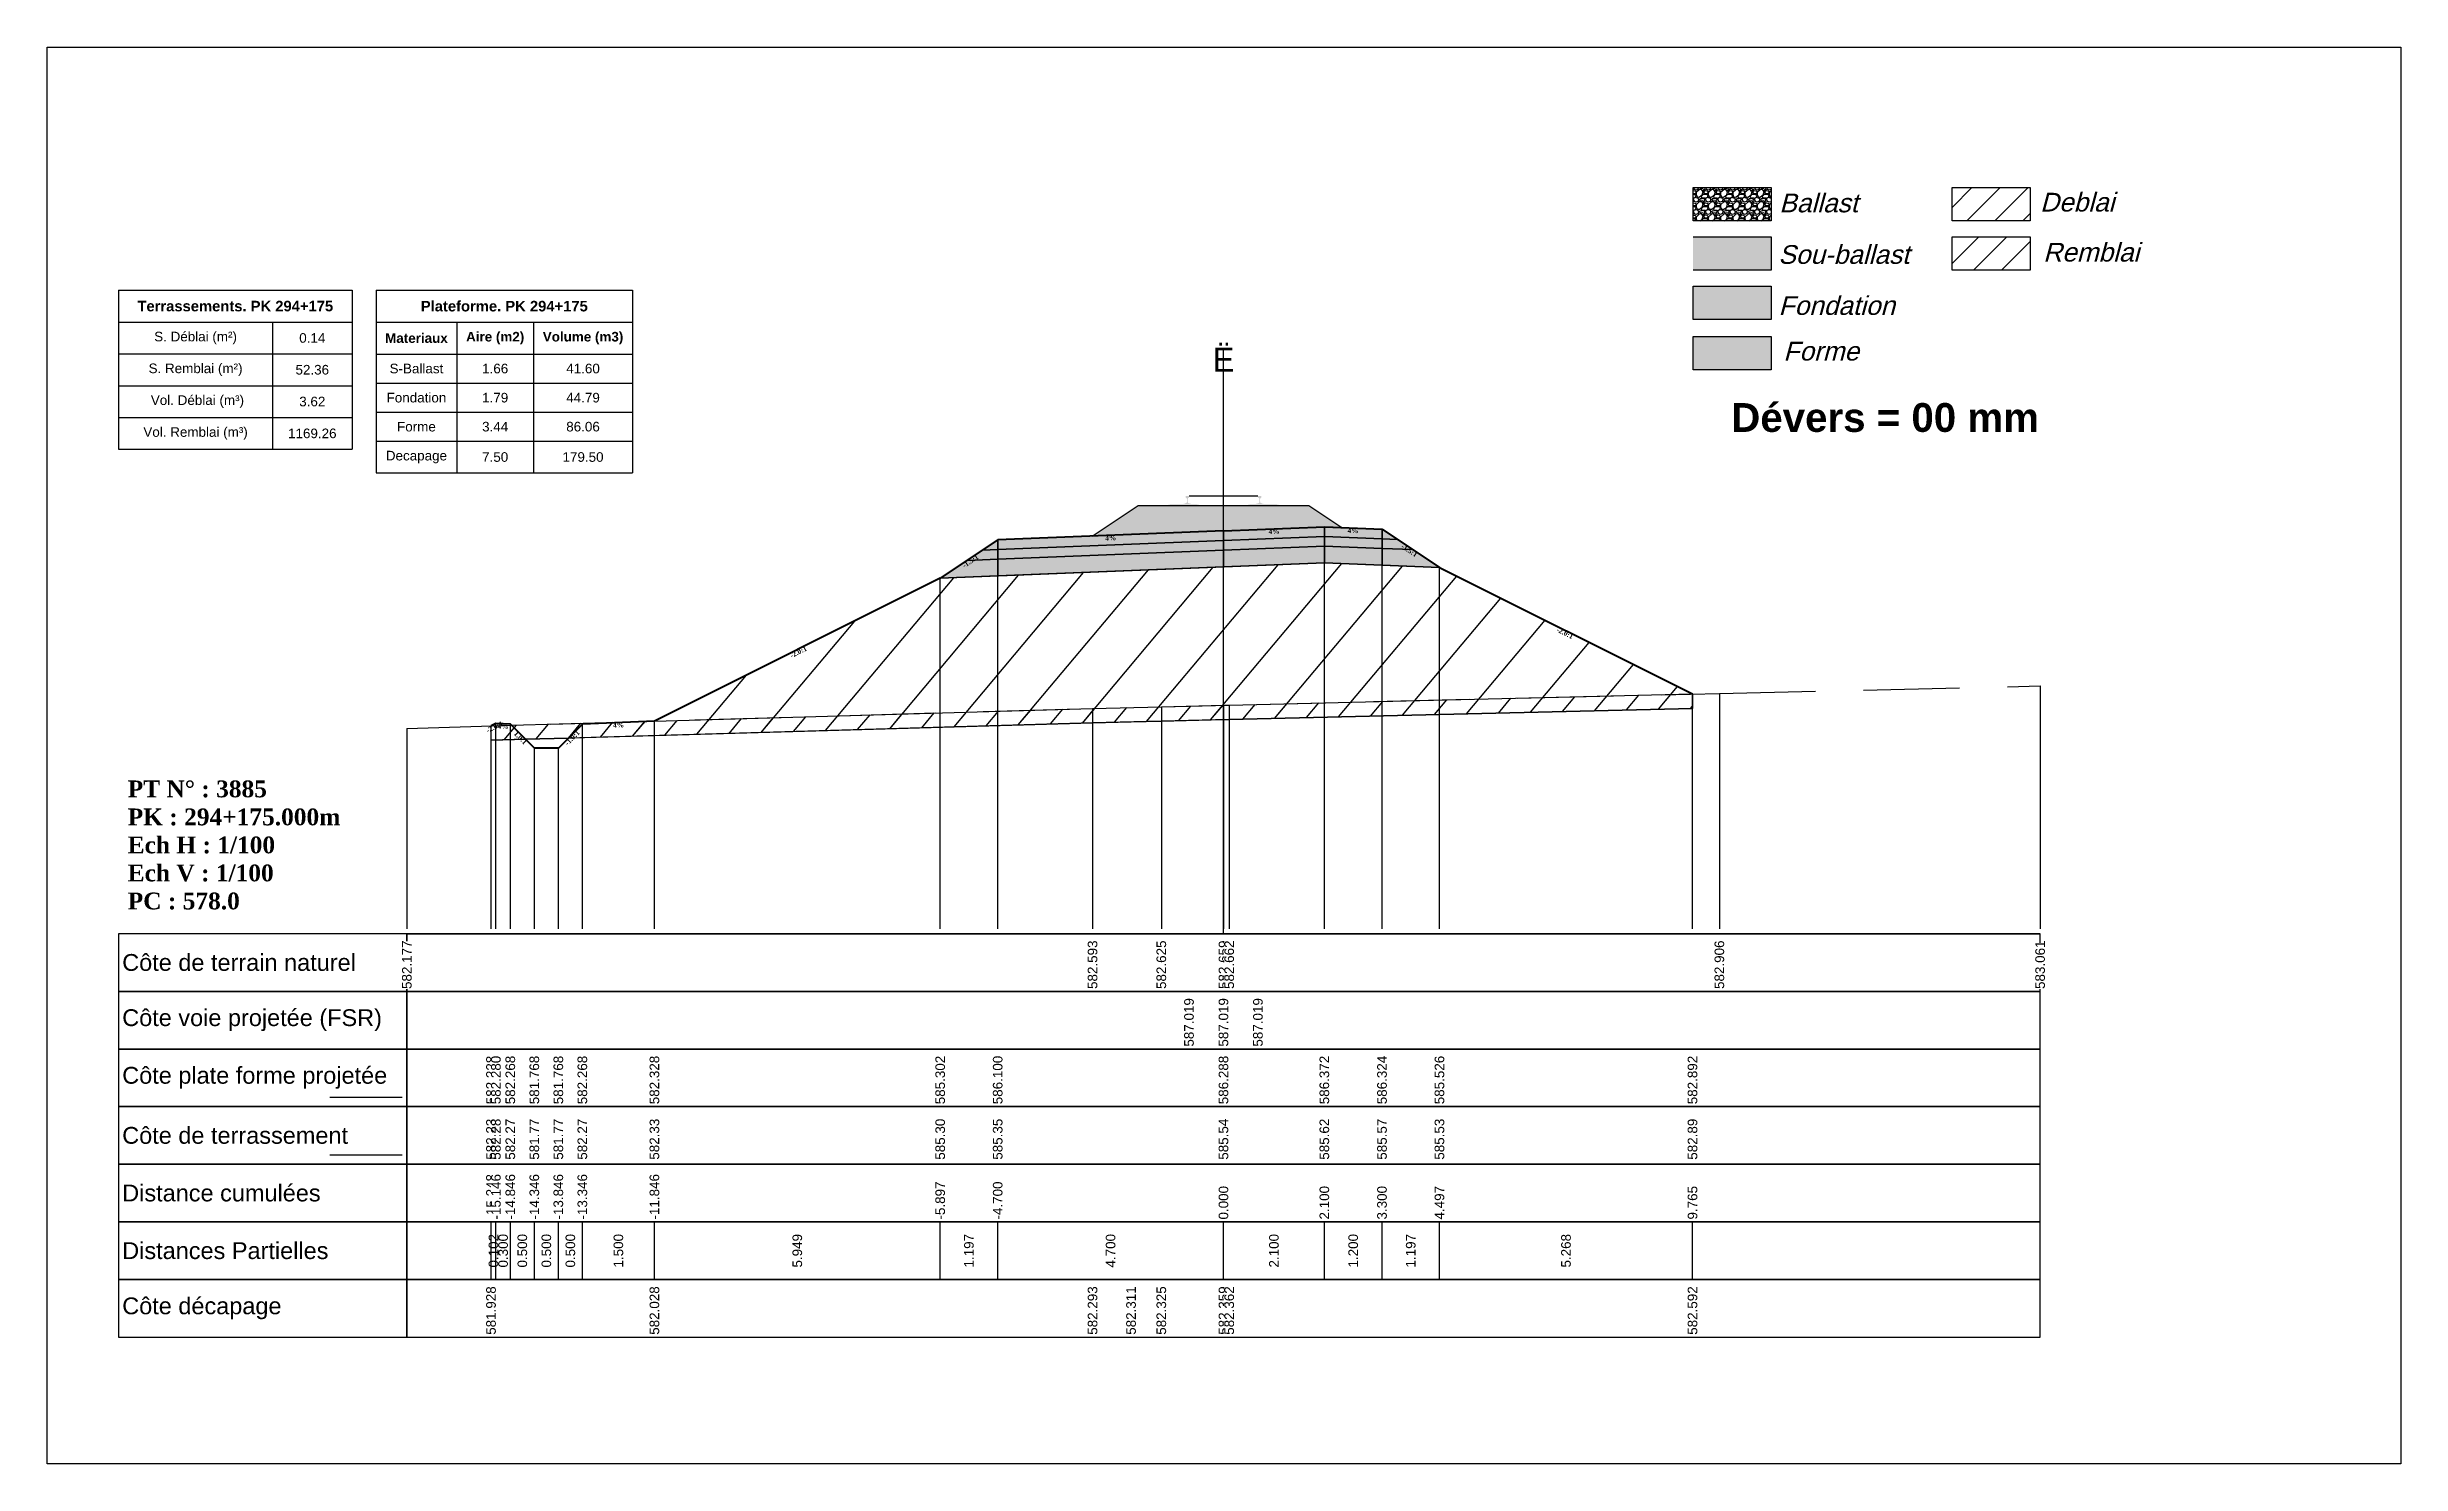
# Model space of a CAD drawing. Header units: millimetres. Extents: x 2762 to 3076, y 916 to 3305.
# Drawn here: x 2797.56 to 2846.56, y 1765.65 to 1795.15 of the extents above; entities that cross this region are included whole.
import ezdxf

# ---------------------------------------------------------------- set-up
doc = ezdxf.new("R2010")
doc.units = ezdxf.units.MM
doc.header["$LTSCALE"] = 2
doc.linetypes.add('CACHE', pattern=[9.525, 6.35, -3.175])
doc.linetypes.add('DASHED', pattern=[0.75, 0.5, -0.25])
for name, color, linetype in [('C-ANNO-TABL', 1, 'Continuous'), ('C-ANNO-TABL-TEXT', 150, 'Continuous'), ('C-ANNO-TABL-TITL', 150, 'Continuous'), ('C-ANNO-TABL-TTBL', 5, 'Continuous'), ('C-ROAD-CORR', 5, 'Continuous'), ('C-ROAD-SCTN', 7, 'Continuous')]:
    doc.layers.add(name, color=color, linetype=linetype)
doc.styles.add('ARIAL', font='arial.ttf')
doc.styles.add('C3D_Etiquette', font='romans.shx')
doc.styles.add('C3D_Profil_Travers', font='romans.shx')
doc.styles.get("Standard").update_dxf_attribs({"font": 'arial.ttf'})

msp = doc.modelspace()

# ---------------------------------------------------------------- texts
at = {"color": 7, "linetype": 'Continuous', "lineweight": -3}
for s, insert, char_height, attachment_point, style in [('{\\fWingdings|b0|i0|c2|p0;Ë}', (2822.055, 1788.384), 0.5, 8, 'C3D_Profil_Travers'), ('{\\fTimes New Roman|b1|i0|c0|p18;PT N° : 3885\\PPK : 294+175.000m\\PEch H : 1/100\\PEch V : 1/100\\PPC : 578.0}', (2799.243, 1777.184), 0.35, 7, 'C3D_Profil_Travers'), ('{\\fArial|b0|i0|c0|p34;Côte de terrain naturel}', (2799.129, 1776.084), 0.35, 4, 'C3D_Etiquette'), ('{\\fArial|b0|i0|c0|p34;Côte plate forme projetée}', (2799.129, 1773.684), 0.35, 4, 'C3D_Etiquette'), ('{\\fArial|b0|i0|c0|p34;Côte de terrassement}', (2799.129, 1772.484), 0.35, 4, 'C3D_Etiquette'), ('{\\fArial|b0|i0|c0|p34;Distance cumulées}', (2799.129, 1771.284), 0.35, 4, 'C3D_Etiquette'), ('{\\fArial|b0|i0|c0|p34;Distances Partielles}', (2799.129, 1770.084), 0.35, 4, 'C3D_Etiquette'), ('{\\fArial|b0|i0|c0|p34;Côte décapage}', (2799.129, 1768.884), 0.35, 4, 'C3D_Etiquette')]:
    msp.add_mtext(s, dxfattribs=dict(at, insert=insert, char_height=char_height, attachment_point=attachment_point, style=style))
at = {"insert": (2832.624, 1787.733), "char_height": 0.6, "attachment_point": 1}
msp.add_mtext_dynamic_manual_height_columns('{\\fArial|b1|i0|c0|p34;Dévers = 00 mm}', width=8.82587, gutter_width=1.25, heights=[0], dxfattribs=at)
at = {"color": 7, "linetype": 'Continuous', "lineweight": -3, "char_height": 0.1, "attachment_point": 2, "style": 'C3D_Etiquette'}
for s, insert, width, rotation in [('{\\fTimes New Roman|b1|i0|c0|p18;4%}', (2823.105, 1785.11), 0.37094, 2.2906), ('{\\fTimes New Roman|b1|i0|c0|p18;4%}', (2824.754, 1785.128), 0.42071, 357.7094), ('{\\fTimes New Roman|b1|i0|c0|p18;4%}', (2819.705, 1784.974), 0.42071, 2.2906), ('{\\fTimes New Roman|b1|i0|c0|p18;-1.5:1}', (2825.951, 1784.706), 0.34598, 326.3099), ('{\\fTimes New Roman|b1|i0|c0|p18;-1.5:1}', (2816.758, 1784.482), 0.34598, 33.6901), ('{\\fTimes New Roman|b1|i0|c0|p18;-2.0:1}', (2813.185, 1782.595), 0.34598, 26.5651), ('{\\fTimes New Roman|b1|i0|c0|p18;-2.0:1}', (2829.184, 1782.989), 0.34598, 333.4349), ('{\\fTimes New Roman|b1|i0|c0|p18;-2.0:1}', (2806.859, 1781.034), 0.34598, 26.5651), ('{\\fTimes New Roman|b1|i0|c0|p18;4%}', (2807.059, 1781.053), 0.37094, 357.7094), ('{\\fTimes New Roman|b1|i0|c0|p18;1.0:1}', (2807.456, 1780.799), 0.29001, 315), ('{\\fTimes New Roman|b1|i0|c0|p18;-1.0:1}', (2808.462, 1780.799), 0.34598, 45), ('{\\fTimes New Roman|b1|i0|c0|p18;4%}', (2809.459, 1781.077), 0.42071, 2.2906)]:
    msp.add_mtext(s, dxfattribs=dict(at, insert=insert, width=width, rotation=rotation))
at = {"color": 7, "linetype": 'Continuous', "lineweight": -3, "insert": (2799.129, 1774.884), "char_height": 0.35, "attachment_point": 4}
msp.add_mtext('{\\fArial|b0|i0|c0|p34;Côte voie projetée (FSR)}', dxfattribs=at)
at = {"color": 7, "linetype": 'Continuous', "lineweight": -3, "char_height": 0.2, "rotation": 90, "style": 'C3D_Profil_Travers'}
for s, insert, attachment_point in [('{\\fArial|b0|i0|c0|p34;582.23}', (2806.807, 1771.979), 4), ('{\\fArial|b0|i0|c0|p34;582.28}', (2806.909, 1771.979), 4), ('{\\fArial|b0|i0|c0|p34;582.33}', (2810.209, 1771.979), 4), ('{\\fArial|b0|i0|c0|p34;585.30}', (2816.158, 1771.979), 4), ('{\\fArial|b0|i0|c0|p34;585.35}', (2817.355, 1771.979), 4), ('{\\fArial|b0|i0|c0|p34;585.54}', (2822.055, 1771.979), 4), ('{\\fArial|b0|i0|c0|p34;585.53}', (2826.551, 1771.979), 4), ('{\\fArial|b0|i0|c0|p34;582.89}', (2831.819, 1771.979), 4), ('{\\fArial|b0|i0|c0|p34;582.27}', (2807.209, 1771.979), 4), ('{\\fArial|b0|i0|c0|p34;581.77}', (2807.709, 1771.979), 4), ('{\\fArial|b0|i0|c0|p34;581.77}', (2808.209, 1771.979), 4), ('{\\fArial|b0|i0|c0|p34;582.27}', (2808.709, 1771.979), 4), ('{\\fArial|b0|i0|c0|p34;585.62}', (2824.155, 1771.979), 4), ('{\\fArial|b0|i0|c0|p34;585.57}', (2825.355, 1771.979), 4), ('{\\fArial|b0|i0|c0|p34;0.102}', (2806.858, 1770.084), 5), ('{\\fArial|b0|i0|c0|p34;0.300}', (2807.059, 1770.084), 5), ('{\\fArial|b0|i0|c0|p34;0.500}', (2807.459, 1770.084), 5), ('{\\fArial|b0|i0|c0|p34;0.500}', (2807.959, 1770.084), 5), ('{\\fArial|b0|i0|c0|p34;0.500}', (2808.459, 1770.084), 5), ('{\\fArial|b0|i0|c0|p34;1.500}', (2809.459, 1770.084), 5), ('{\\fArial|b0|i0|c0|p34;5.949}', (2813.183, 1770.084), 5), ('{\\fArial|b0|i0|c0|p34;1.197}', (2816.756, 1770.084), 5), ('{\\fArial|b0|i0|c0|p34;4.700}', (2819.705, 1770.084), 5), ('{\\fArial|b0|i0|c0|p34;2.100}', (2823.105, 1770.084), 5), ('{\\fArial|b0|i0|c0|p34;1.200}', (2824.755, 1770.084), 5), ('{\\fArial|b0|i0|c0|p34;1.197}', (2825.953, 1770.084), 5), ('{\\fArial|b0|i0|c0|p34;5.268}', (2829.185, 1770.084), 5)]:
    msp.add_mtext(s, dxfattribs=dict(at, insert=insert, attachment_point=attachment_point))
at = {"layer": 'C-ANNO-TABL-TEXT', "color": 7, "style": 'ARIAL', "oblique": 15}
for s, p in [('Ballast', (2833.624, 1791.705)), ('Deblai', (2839.054, 1791.721)), ('Sou-ballast', (2833.604, 1790.632)), ('Remblai', (2839.118, 1790.679)), ('Fondation', (2833.609, 1789.569)), ('Forme', (2833.709, 1788.619))]:
    msp.add_text(s, height=0.39, dxfattribs=at).set_placement(p)
at = {"layer": 'C-ANNO-TABL-TEXT', "color": 7, "linetype": 'Continuous', "lineweight": -3, "char_height": 0.2, "attachment_point": 5, "style": 'ARIAL'}
for s, insert in [('{\\fArial|b0|i0|c0|p34;\\C7;0.14}', (2803.086, 1789.088)), ('{\\fArial|b0|i0|c0|p34;\\C7;52.36}', (2803.086, 1788.426)), ('{\\fArial|b0|i0|c0|p34;\\C7;S-Ballast}', (2805.254, 1788.451)), ('{\\fArial|b0|i0|c0|p34;\\C7;1.66}', (2806.893, 1788.451)), ('{\\C18;\\c0;41.60}', (2808.722, 1788.451)), ('{\\fArial|b0|i0|c0|p34;\\C7;3.62}', (2803.086, 1787.764)), ('{\\fArial|b0|i0|c0|p34;\\C7;Fondation}', (2805.254, 1787.845)), ('{\\fArial|b0|i0|c0|p34;\\C7;1.79}', (2806.893, 1787.845)), ('{\\C18;\\c0;44.79}', (2808.722, 1787.845)), ('{\\fArial|b0|i0|c0|p34;\\C7;1169.26}', (2803.086, 1787.101)), ('{\\fArial|b0|i0|c0|p34;\\C7;Forme}', (2805.254, 1787.241)), ('{\\fArial|b0|i0|c0|p34;\\C7;3.44}', (2806.893, 1787.241)), ('{\\C18;\\c0;86.06}', (2808.722, 1787.241)), ('{\\fArial|b0|i0|c0|p34;\\C7;Decapage}', (2805.254, 1786.609)), ('{\\fArial|b0|i0|c0|p34;\\C7;7.50}', (2806.893, 1786.609)), ('{\\C18;\\c0;179.50}', (2808.722, 1786.609))]:
    msp.add_mtext(s, dxfattribs=dict(at, insert=insert))
at = {"layer": 'C-ANNO-TABL-TITL', "color": 7, "linetype": 'Continuous', "lineweight": -3, "attachment_point": 5, "style": 'ARIAL'}
for s, insert, char_height in [('{\\fArial|b1|i0|c0|p34;\\C7;Terrassements. PK 294+175}', (2801.483, 1789.751), 0.22), ('{\\fArial|b1|i0|c0|p34;\\C18;\\c0;Plateforme. PK 294+175}', (2807.083, 1789.75), 0.22), ('{\\fArial|b0|i0|c0|p34;\\C7;S. Déblai (m²) }', (2800.656, 1789.088), 0.2), ('{\\fArial|b1|i0|c0|p34;\\C7;Materiaux   }', (2805.254, 1789.085), 0.2), ('{\\fArial|b1|i0|c0|p34;\\C7;Aire (m2)}', (2806.893, 1789.085), 0.2), ('{\\fArial|b1|i0|c0|p34;\\C7;Volume (m3)}', (2808.722, 1789.085), 0.2), ('{\\fArial|b0|i0|c0|p34;\\C7;S. Remblai (m²) }', (2800.656, 1788.426), 0.2), ('{\\fArial|b0|i0|c0|p34;\\C7; Vol. Déblai (m³) }', (2800.656, 1787.764), 0.2), ('{\\fArial|b0|i0|c0|p34;\\C7;Vol. Remblai (m³)}', (2800.656, 1787.101), 0.2)]:
    msp.add_mtext(s, dxfattribs=dict(at, insert=insert, char_height=char_height))

# ---------------------------------------------------------------- hatches: boundary and pattern name
h = msp.add_hatch(color=11)
h.dxf.hatch_style = 1
h.paths.add_polyline_path([(2833.456, 1791.191), (2831.83, 1791.191), (2831.83, 1790.499), (2833.456, 1790.499)])
h = msp.add_hatch(color=30)
h.dxf.hatch_style = 1
h.paths.add_polyline_path([(2833.456, 1790.164), (2831.83, 1790.164), (2831.83, 1789.472), (2833.456, 1789.472)])
h = msp.add_hatch(color=83)
h.dxf.hatch_style = 1
h.paths.add_polyline_path([(2833.456, 1789.118), (2831.83, 1789.118), (2831.83, 1788.426), (2833.456, 1788.426)])
at = {"linetype": 'Continuous', "lineweight": -3}
h = msp.add_hatch(dxfattribs=at)
h.set_pattern_fill('GRAVEL', color=252, scale=0.009, style=0)
h.set_pattern_definition([(228.0128, (2819.486781, 1785.191126), (-1.8288, -2.0574), [0.030755, -3.0447435]), (184.96974, (2819.466207, 1785.168266), (2.743199999, 0.228600013), [0.0527764, -5.2248644]), (132.51045, (2819.413629, 1785.163694), (2.286, -2.5146), [0.0372133, -3.684125]), (267.2737, (2819.324475, 1785.106544), (0.2286, 4.572), [0.0480604, -4.7579794]), (292.83365, (2819.322189, 1785.058538), (-1.143, 2.7432), [0.047127, -4.6655827]), (357.2737, (2819.340477, 1785.015104), (-4.572, 0.2286), [0.0480604, -4.7579794]), (37.69424, (2819.388483, 1785.012818), (-2.9718, -2.286), [0.0635574, -6.2921804]), (72.25533, (2819.438775, 1785.05168), (1.6002, 5.0292), [0.0600048, -5.940473]), (121.42957, (2819.457063, 1785.10883), (-1.8288, 2.9718), [0.048223, -4.774099]), (175.23636, (2819.431917, 1785.149978), (2.5146, -0.2286), [0.055054, -2.697654]), (222.39744, (2819.377053, 1785.15455), (-2.7432, -2.5146), [0.071197, -7.0485095]), (138.81407, (2819.55079, 1785.104258), (-1.6002, 1.3716), [0.0243004, -2.405751]), (171.46923, (2819.532501, 1785.12026), (2.9718, -0.4572), [0.0462314, -4.5769175]), (225, (2819.48678, 1785.12712), (-3e-17, -0.2286), [0.032329, -0.29096]), (203.1986, (2819.47078, 1785.15455), (1.143, 0.4572), [0.01741, -1.723556]), (291.8014, (2819.454777, 1785.14769), (-0.2286, 0.6858), [0.024621, -1.206428]), (30.9638, (2819.46392, 1785.124832), (0.6858, 0.4572), [0.039989, -1.292967]), (161.565, (2819.49821, 1785.145406), (0.4572, -0.2286), [0.028916, -0.693981]), (16.38954, (2819.322189, 1785.147692), (2.286, 0.6858), [0.040508, -4.0102944]), (70.34618, (2819.361051, 1785.159122), (-0.9144, -2.5146), [0.033984, -3.3643994]), (293.1986, (2819.49821, 1785.191126), (-0.4572, 1.143), [0.034819, -1.7061465]), (343.61046, (2819.511927, 1785.159122), (-2.286, 0.6858), [0.040508, -4.0102944]), (339.44395, (2819.32219, 1785.00596), (-1.143, 0.4572), [0.039063, -1.914096]), (294.77514, (2819.358765, 1784.992244), (-1.143, 2.5146), [0.0327305, -3.2403234]), (66.8014, (2819.500497, 1784.962526), (0.4572, 1.143), [0.034819, -1.7061465]), (17.35402, (2819.514213, 1784.99453), (-2.9718, -0.9144), [0.0383204, -3.793714]), (69.44395, (2819.388483, 1784.962526), (-0.4572, -1.143), [0.0195316, -1.933628]), (101.3099, (2819.48678, 1784.962526), (-0.2286, 0.9144), [0.011656, -1.1539795]), (165.9638, (2819.484495, 1784.973956), (0.6858, -0.2286), [0.047127, -0.895415]), (186.009, (2819.438775, 1784.985386), (2.286, 0.2286), [0.043674, -4.323723]), (303.69, (2819.46392, 1785.10426), (-0.2286, 0.4572), [0.032969, -0.79126]), (353.15723, (2819.482209, 1785.076826), (3.8862, -0.4572), [0.05756, -5.698441]), (60.9454, (2819.53936, 1785.069968), (-0.9144, -1.6002), [0.023536, -2.330045]), (90, (2819.5508, 1785.09054), (-0.2286, 0.2286), [0.013716, -0.214884]), (120.25644, (2819.434203, 1784.992244), (0.9144, -1.6002), [0.031758, -3.1440547]), (48.0128, (2819.418201, 1785.019676), (1.8288, 2.0574), [0.06151, -3.0139886]), (0, (2819.45935, 1785.0654), (0.2286, 0.2286), [0.059436, -0.169164]), (325.30485, (2819.518785, 1785.065396), (2.286, -1.6002), [0.036145, -3.5783385]), (254.0546, (2819.548503, 1785.044822), (-0.2286, -0.9144), [0.033285, -1.6309485]), (207.64598, (2819.539359, 1785.012818), (-4.3434, -2.286), [0.054193, -5.365122]), (175.42608, (2819.491353, 1784.987672), (-2.9718, 0.2286), [0.0573327, -5.675926])])
h.paths.add_polyline_path([(2819.322, 1784.963), (2820.28, 1785.601), (2823.83, 1785.601), (2824.519, 1785.141), (2824.155, 1785.156)])
msp.add_hatch(color=254, dxfattribs=at).paths.add_polyline_path([(2820.837, 1785.417), (2820.837, 1785.602), (2820.952, 1785.623), (2821.3, 1785.623), (2821.3, 1785.629), (2821.226, 1785.629), (2821.226, 1785.639), (2821.227, 1785.64), (2821.229, 1785.64), (2821.23, 1785.641), (2821.25, 1785.642), (2821.253, 1785.643), (2821.256, 1785.644), (2821.284, 1785.654), (2821.287, 1785.656), (2821.288, 1785.657), (2821.289, 1785.658), (2821.29, 1785.663), (2821.291, 1785.67), (2821.292, 1785.679), (2821.293, 1785.689), (2821.293, 1785.713), (2821.292, 1785.729), (2821.292, 1785.735), (2821.291, 1785.741), (2821.29, 1785.746), (2821.29, 1785.748), (2821.289, 1785.751), (2821.288, 1785.753), (2821.287, 1785.754), (2821.286, 1785.756), (2821.285, 1785.756), (2821.269, 1785.762), (2821.267, 1785.763), (2821.266, 1785.764), (2821.265, 1785.766), (2821.265, 1785.768), (2821.265, 1785.787), (2821.266, 1785.791), (2821.267, 1785.793), (2821.269, 1785.795), (2821.271, 1785.797), (2821.274, 1785.798), (2821.275, 1785.799), (2821.279, 1785.8), (2821.283, 1785.8), (2821.286, 1785.8), (2821.29, 1785.801), (2821.295, 1785.801), (2821.298, 1785.801), (2821.301, 1785.801), (2821.305, 1785.801), (2821.308, 1785.801), (2821.312, 1785.801), (2821.317, 1785.8), (2821.32, 1785.8), (2821.324, 1785.8), (2821.328, 1785.799), (2821.329, 1785.798), (2821.331, 1785.797), (2821.334, 1785.795), (2821.336, 1785.793), (2821.337, 1785.791), (2821.337, 1785.787), (2821.337, 1785.768), (2821.337, 1785.766), (2821.337, 1785.764), (2821.336, 1785.763), (2821.334, 1785.762), (2821.318, 1785.756), (2821.317, 1785.756), (2821.315, 1785.754), (2821.314, 1785.753), (2821.314, 1785.751), (2821.313, 1785.748), (2821.312, 1785.746), (2821.312, 1785.741), (2821.311, 1785.735), (2821.31, 1785.729), (2821.31, 1785.713), (2821.31, 1785.689), (2821.311, 1785.679), (2821.312, 1785.67), (2821.313, 1785.663), (2821.314, 1785.658), (2821.315, 1785.657), (2821.316, 1785.656), (2821.318, 1785.654), (2821.347, 1785.644), (2821.35, 1785.643), (2821.353, 1785.642), (2821.373, 1785.641), (2821.374, 1785.64), (2821.375, 1785.64), (2821.376, 1785.639), (2821.376, 1785.629), (2821.302, 1785.629), (2821.302, 1785.623), (2821.506, 1785.623), (2821.638, 1785.592), (2822.472, 1785.592), (2822.603, 1785.623), (2822.807, 1785.623), (2822.807, 1785.629), (2822.733, 1785.629), (2822.733, 1785.639), (2822.734, 1785.64), (2822.736, 1785.64), (2822.737, 1785.641), (2822.757, 1785.642), (2822.76, 1785.643), (2822.763, 1785.644), (2822.791, 1785.654), (2822.794, 1785.656), (2822.795, 1785.657), (2822.796, 1785.658), (2822.797, 1785.663), (2822.798, 1785.67), (2822.799, 1785.679), (2822.8, 1785.689), (2822.8, 1785.713), (2822.799, 1785.729), (2822.799, 1785.735), (2822.798, 1785.741), (2822.797, 1785.746), (2822.797, 1785.748), (2822.796, 1785.751), (2822.795, 1785.753), (2822.794, 1785.754), (2822.793, 1785.756), (2822.792, 1785.756), (2822.776, 1785.762), (2822.774, 1785.763), (2822.773, 1785.764), (2822.772, 1785.766), (2822.772, 1785.768), (2822.772, 1785.787), (2822.773, 1785.791), (2822.774, 1785.793), (2822.776, 1785.795), (2822.778, 1785.797), (2822.781, 1785.798), (2822.782, 1785.799), (2822.786, 1785.8), (2822.79, 1785.8), (2822.793, 1785.8), (2822.797, 1785.801), (2822.802, 1785.801), (2822.805, 1785.801), (2822.808, 1785.801), (2822.812, 1785.801), (2822.815, 1785.801), (2822.819, 1785.801), (2822.824, 1785.8), (2822.827, 1785.8), (2822.831, 1785.8), (2822.835, 1785.799), (2822.836, 1785.798), (2822.838, 1785.797), (2822.841, 1785.795), (2822.843, 1785.793), (2822.844, 1785.791), (2822.844, 1785.787), (2822.844, 1785.768), (2822.844, 1785.766), (2822.844, 1785.764), (2822.843, 1785.763), (2822.841, 1785.762), (2822.825, 1785.756), (2822.824, 1785.756), (2822.822, 1785.754), (2822.821, 1785.753), (2822.821, 1785.751), (2822.82, 1785.748), (2822.819, 1785.746), (2822.819, 1785.741), (2822.818, 1785.735), (2822.817, 1785.729), (2822.817, 1785.713), (2822.817, 1785.689), (2822.818, 1785.679), (2822.819, 1785.67), (2822.82, 1785.663), (2822.821, 1785.658), (2822.822, 1785.657), (2822.823, 1785.656), (2822.825, 1785.654), (2822.854, 1785.644), (2822.857, 1785.643), (2822.86, 1785.642), (2822.88, 1785.641), (2822.881, 1785.64), (2822.882, 1785.64), (2822.883, 1785.639), (2822.883, 1785.629), (2822.809, 1785.629), (2822.809, 1785.623), (2823.157, 1785.623), (2823.272, 1785.602), (2823.272, 1785.417)])
h = msp.add_hatch(color=11, dxfattribs=at)
h.paths.add_polyline_path([(2825.355, 1784.908), (2825.355, 1785.108), (2825.674, 1784.895)])
h.paths.add_polyline_path([(2824.155, 1784.956), (2824.155, 1785.156), (2825.355, 1785.108), (2825.355, 1784.908)])
h.paths.add_polyline_path([(2822.055, 1784.872), (2822.055, 1785.072), (2824.155, 1785.156), (2824.155, 1784.956)])
h.paths.add_polyline_path([(2817.355, 1784.684), (2817.355, 1784.884), (2822.055, 1785.072), (2822.055, 1784.872)])
h.paths.add_polyline_path([(2817.035, 1784.671), (2817.355, 1784.884), (2817.355, 1784.684)])
h = msp.add_hatch(color=83, dxfattribs=at)
h.paths.add_polyline_path([(2825.355, 1784.358), (2825.355, 1784.708), (2825.993, 1784.682), (2826.551, 1784.31)])
h.paths.add_polyline_path([(2824.155, 1784.406), (2824.155, 1784.756), (2825.355, 1784.708), (2825.355, 1784.358)])
h.paths.add_polyline_path([(2822.055, 1784.322), (2822.055, 1784.672), (2824.155, 1784.756), (2824.155, 1784.406)])
h.paths.add_polyline_path([(2817.355, 1784.134), (2817.355, 1784.484), (2822.055, 1784.672), (2822.055, 1784.322)])
h.paths.add_polyline_path([(2816.158, 1784.086), (2816.716, 1784.458), (2817.355, 1784.484), (2817.355, 1784.134)])
h = msp.add_hatch(color=30, dxfattribs=at)
h.paths.add_polyline_path([(2825.355, 1784.708), (2825.355, 1784.908), (2825.674, 1784.895), (2825.993, 1784.682)])
h.paths.add_polyline_path([(2824.155, 1784.756), (2824.155, 1784.956), (2825.355, 1784.908), (2825.355, 1784.708)])
h.paths.add_polyline_path([(2822.055, 1784.672), (2822.055, 1784.872), (2824.155, 1784.956), (2824.155, 1784.756)])
h.paths.add_polyline_path([(2817.355, 1784.484), (2817.355, 1784.684), (2822.055, 1784.872), (2822.055, 1784.672)])
h.paths.add_polyline_path([(2816.716, 1784.458), (2817.035, 1784.671), (2817.355, 1784.684), (2817.355, 1784.484)])
h = msp.add_hatch(dxfattribs=at)
h.set_pattern_fill('_U', color=3, angle=50, style=0, pattern_type=0)
h.set_pattern_definition([(50, (2808.4166, 1780.7592), (-0.766044, 0.642788), [])])
h.paths.add_polyline_path([(2808.417, 1780.759), (2808.709, 1781.051), (2810.209, 1781.111), (2816.158, 1784.086), (2824.155, 1784.406), (2826.551, 1784.31), (2831.819, 1781.676), (2831.819, 1781.376), (2822.175, 1781.146), (2820.761, 1781.109), (2819.33, 1781.077)])
h.paths.add_polyline_path([(2806.807, 1780.712), (2806.807, 1781.012), (2806.909, 1781.063), (2807.209, 1781.051), (2807.527, 1780.733)])
h = msp.add_hatch(dxfattribs=at)
h.set_pattern_fill('_U', color=150, scale=0.5, angle=50, style=0, pattern_type=0)
h.set_pattern_definition([(50, (2808.4166, 1780.75923), (-0.383022, 0.321394), [])])
h.paths.add_polyline_path([(2808.417, 1780.759), (2808.709, 1781.051), (2810.209, 1781.111), (2819.33, 1781.377), (2820.761, 1781.409), (2822.175, 1781.446), (2831.819, 1781.676), (2831.819, 1781.376), (2822.175, 1781.146), (2820.761, 1781.109), (2819.33, 1781.077)])
h.paths.add_polyline_path([(2807.235, 1781.025), (2810.209, 1781.111), (2808.709, 1781.051), (2808.417, 1780.759), (2807.527, 1780.733)])
h.paths.add_polyline_path([(2806.807, 1780.712), (2806.807, 1781.012), (2807.235, 1781.025), (2807.527, 1780.733)])

# ---------------------------------------------------------------- linework, layer by layer
for p, q in [((2831.83, 1792.219), (2833.456, 1792.219)), ((2831.83, 1792.219), (2833.456, 1792.219)), ((2831.83, 1791.527), (2831.83, 1792.219)), ((2833.456, 1792.219), (2833.456, 1791.527)), ((2833.456, 1792.219), (2833.456, 1791.527)), ((2837.223, 1792.219), (2838.849, 1792.219)), ((2837.223, 1791.527), (2837.223, 1792.219)), ((2838.849, 1792.219), (2838.849, 1791.527)), ((2833.456, 1791.527), (2831.83, 1791.527)), ((2833.456, 1791.527), (2831.83, 1791.527)), ((2838.849, 1791.527), (2837.223, 1791.527)), ((2831.83, 1791.191), (2833.456, 1791.191)), ((2833.456, 1791.191), (2833.456, 1790.499)), ((2837.223, 1791.191), (2838.849, 1791.191)), ((2837.223, 1790.499), (2837.223, 1791.191)), ((2838.849, 1791.191), (2838.849, 1790.499)), ((2833.456, 1790.499), (2831.83, 1790.499)), ((2838.849, 1790.499), (2837.223, 1790.499)), ((2831.83, 1790.164), (2833.456, 1790.164)), ((2831.83, 1789.472), (2831.83, 1790.164)), ((2833.456, 1790.164), (2833.456, 1789.472)), ((2833.456, 1789.472), (2831.83, 1789.472)), ((2831.83, 1789.118), (2833.456, 1789.118)), ((2831.83, 1788.426), (2831.83, 1789.118)), ((2833.456, 1789.118), (2833.456, 1788.426)), ((2833.456, 1788.426), (2831.83, 1788.426))]:
    msp.add_line(p, q)
at = {"linetype": 'Continuous'}
for p, q in [((2831.833, 1792.172), (2831.83, 1792.173)), ((2831.83, 1792.17), (2831.833, 1792.172)), ((2831.87, 1792.144), (2831.83, 1792.15)), ((2831.83, 1792.104), (2831.88, 1792.098)), ((2831.83, 1792.083), (2831.856, 1792.083)), ((2831.882, 1792.019), (2831.83, 1791.992)), ((2831.834, 1791.969), (2831.849, 1791.934)), ((2831.835, 1791.969), (2831.851, 1792.005)), ((2831.836, 1792.219), (2831.849, 1792.188)), ((2831.848, 1792.188), (2831.891, 1792.175)), ((2831.848, 1791.934), (2831.891, 1791.921)), ((2831.851, 1792.005), (2831.892, 1792.018)), ((2831.855, 1792.086), (2831.889, 1792.063)), ((2831.893, 1792.128), (2831.872, 1792.145)), ((2831.879, 1792.088), (2831.892, 1792.111)), ((2831.889, 1792.061), (2831.879, 1792.025)), ((2831.891, 1792.175), (2831.935, 1792.188)), ((2831.891, 1792.016), (2831.932, 1792.001)), ((2831.891, 1791.921), (2831.935, 1791.934)), ((2831.894, 1792.129), (2831.892, 1792.076)), ((2831.892, 1792.111), (2831.892, 1792.127)), ((2831.892, 1792.076), (2831.912, 1792.028)), ((2831.959, 1792.175), (2831.9, 1792.122)), ((2831.912, 1792.025), (2831.965, 1792.022)), ((2831.931, 1792.003), (2831.946, 1791.97)), ((2831.935, 1792.187), (2831.946, 1792.219)), ((2831.935, 1791.933), (2831.948, 1791.969)), ((2832.012, 1792.175), (2831.951, 1792.18)), ((2831.992, 1791.939), (2831.964, 1791.969)), ((2831.965, 1792.025), (2832.021, 1792.068)), ((2831.965, 1791.969), (2831.973, 1791.989)), ((2831.992, 1792.193), (2831.968, 1792.219)), ((2832.021, 1791.989), (2831.973, 1791.984)), ((2832.035, 1792.199), (2831.977, 1792.194)), ((2832.035, 1791.945), (2831.977, 1791.94)), ((2831.999, 1792.033), (2832.044, 1792.083)), ((2832.018, 1792.003), (2832, 1792.034)), ((2832.039, 1792.131), (2832.011, 1792.176)), ((2832.08, 1791.999), (2832.016, 1792.004)), ((2832.021, 1792.068), (2832.041, 1792.132)), ((2832.072, 1791.982), (2832.021, 1791.994)), ((2832.038, 1792.175), (2832.048, 1792.15)), ((2832.057, 1792.183), (2832.039, 1792.176)), ((2832.044, 1792.083), (2832.11, 1792.083)), ((2832.049, 1792.149), (2832.087, 1792.172)), ((2832.074, 1792.152), (2832.049, 1792.127)), ((2832.049, 1792.127), (2832.069, 1792.096)), ((2832.069, 1792.219), (2832.051, 1792.198)), ((2832.069, 1792.219), (2832.051, 1792.198)), ((2832.074, 1791.97), (2832.051, 1791.944)), ((2832.087, 1792.172), (2832.056, 1792.182)), ((2832.07, 1792.106), (2832.134, 1792.098)), ((2832.074, 1791.969), (2832.072, 1791.982)), ((2832.124, 1792.144), (2832.074, 1792.151)), ((2832.124, 1792.144), (2832.074, 1792.151)), ((2832.136, 1792.019), (2832.083, 1791.991)), ((2832.088, 1791.969), (2832.103, 1791.934)), ((2832.089, 1791.969), (2832.105, 1792.005)), ((2832.09, 1792.219), (2832.103, 1792.188)), ((2832.09, 1792.219), (2832.103, 1792.188)), ((2832.102, 1792.188), (2832.145, 1792.175)), ((2832.102, 1792.188), (2832.145, 1792.175)), ((2832.102, 1791.934), (2832.145, 1791.921)), ((2832.105, 1792.005), (2832.146, 1792.018)), ((2832.109, 1792.086), (2832.143, 1792.063)), ((2832.147, 1792.128), (2832.126, 1792.145)), ((2832.147, 1792.128), (2832.126, 1792.145)), ((2832.133, 1792.088), (2832.146, 1792.111)), ((2832.143, 1792.061), (2832.133, 1792.025)), ((2832.145, 1792.175), (2832.189, 1792.188)), ((2832.145, 1792.175), (2832.189, 1792.188)), ((2832.145, 1792.016), (2832.186, 1792.001)), ((2832.145, 1791.921), (2832.189, 1791.934)), ((2832.148, 1792.129), (2832.146, 1792.076)), ((2832.148, 1792.129), (2832.146, 1792.076)), ((2832.146, 1792.111), (2832.146, 1792.127)), ((2832.146, 1792.111), (2832.146, 1792.127)), ((2832.146, 1792.076), (2832.166, 1792.028)), ((2832.213, 1792.175), (2832.154, 1792.122)), ((2832.213, 1792.175), (2832.154, 1792.122)), ((2832.166, 1792.025), (2832.219, 1792.022)), ((2832.185, 1792.003), (2832.2, 1791.97)), ((2832.189, 1792.187), (2832.2, 1792.219)), ((2832.189, 1792.187), (2832.2, 1792.219)), ((2832.189, 1791.933), (2832.202, 1791.969)), ((2832.266, 1792.175), (2832.205, 1792.18)), ((2832.266, 1792.175), (2832.205, 1792.18)), ((2832.246, 1791.939), (2832.218, 1791.969)), ((2832.219, 1792.025), (2832.275, 1792.068)), ((2832.219, 1792.025), (2832.275, 1792.068)), ((2832.219, 1791.969), (2832.227, 1791.989)), ((2832.246, 1792.193), (2832.222, 1792.219)), ((2832.246, 1792.193), (2832.222, 1792.219)), ((2832.275, 1791.989), (2832.227, 1791.984)), ((2832.289, 1792.199), (2832.231, 1792.194)), ((2832.289, 1792.199), (2832.231, 1792.194)), ((2832.289, 1791.945), (2832.231, 1791.94)), ((2832.253, 1792.033), (2832.298, 1792.083)), ((2832.253, 1792.033), (2832.298, 1792.083)), ((2832.272, 1792.003), (2832.254, 1792.034)), ((2832.272, 1792.003), (2832.254, 1792.034)), ((2832.293, 1792.131), (2832.265, 1792.176)), ((2832.293, 1792.131), (2832.265, 1792.176)), ((2832.334, 1791.999), (2832.27, 1792.004)), ((2832.334, 1791.999), (2832.27, 1792.004)), ((2832.275, 1792.068), (2832.295, 1792.132)), ((2832.275, 1792.068), (2832.295, 1792.132)), ((2832.326, 1791.982), (2832.275, 1791.994)), ((2832.326, 1791.982), (2832.275, 1791.994)), ((2832.292, 1792.175), (2832.302, 1792.15)), ((2832.292, 1792.175), (2832.302, 1792.15)), ((2832.311, 1792.183), (2832.293, 1792.176)), ((2832.311, 1792.183), (2832.293, 1792.176)), ((2832.298, 1792.083), (2832.364, 1792.083)), ((2832.298, 1792.083), (2832.364, 1792.083)), ((2832.303, 1792.149), (2832.341, 1792.172)), ((2832.303, 1792.149), (2832.341, 1792.172)), ((2832.328, 1792.152), (2832.303, 1792.127)), ((2832.328, 1792.152), (2832.303, 1792.127)), ((2832.303, 1792.127), (2832.323, 1792.096)), ((2832.303, 1792.127), (2832.323, 1792.096)), ((2832.323, 1792.219), (2832.305, 1792.198)), ((2832.323, 1792.219), (2832.305, 1792.198)), ((2832.328, 1791.97), (2832.305, 1791.944)), ((2832.328, 1791.97), (2832.305, 1791.944)), ((2832.341, 1792.172), (2832.31, 1792.182)), ((2832.341, 1792.172), (2832.31, 1792.182)), ((2832.324, 1792.106), (2832.388, 1792.098)), ((2832.324, 1792.106), (2832.388, 1792.098)), ((2832.328, 1791.969), (2832.326, 1791.982)), ((2832.328, 1791.969), (2832.326, 1791.982)), ((2832.378, 1792.144), (2832.328, 1792.151)), ((2832.378, 1792.144), (2832.328, 1792.151)), ((2832.39, 1792.019), (2832.337, 1791.991)), ((2832.39, 1792.019), (2832.337, 1791.991)), ((2832.342, 1791.969), (2832.357, 1791.934)), ((2832.342, 1791.969), (2832.357, 1791.934)), ((2832.343, 1791.969), (2832.359, 1792.005)), ((2832.343, 1791.969), (2832.359, 1792.005)), ((2832.344, 1792.219), (2832.357, 1792.188)), ((2832.344, 1792.219), (2832.357, 1792.188)), ((2832.356, 1792.188), (2832.399, 1792.175)), ((2832.356, 1792.188), (2832.399, 1792.175)), ((2832.356, 1791.934), (2832.399, 1791.921)), ((2832.356, 1791.934), (2832.399, 1791.921)), ((2832.359, 1792.005), (2832.4, 1792.018)), ((2832.359, 1792.005), (2832.4, 1792.018)), ((2832.363, 1792.086), (2832.397, 1792.063)), ((2832.363, 1792.086), (2832.397, 1792.063)), ((2832.401, 1792.128), (2832.38, 1792.145)), ((2832.401, 1792.128), (2832.38, 1792.145)), ((2832.387, 1792.088), (2832.4, 1792.111)), ((2832.387, 1792.088), (2832.4, 1792.111)), ((2832.397, 1792.061), (2832.387, 1792.025)), ((2832.397, 1792.061), (2832.387, 1792.025)), ((2832.399, 1792.175), (2832.443, 1792.188)), ((2832.399, 1792.175), (2832.443, 1792.188)), ((2832.399, 1792.016), (2832.44, 1792.001)), ((2832.399, 1792.016), (2832.44, 1792.001)), ((2832.399, 1791.921), (2832.443, 1791.934)), ((2832.399, 1791.921), (2832.443, 1791.934)), ((2832.402, 1792.129), (2832.4, 1792.076)), ((2832.402, 1792.129), (2832.4, 1792.076)), ((2832.4, 1792.111), (2832.4, 1792.127)), ((2832.4, 1792.111), (2832.4, 1792.127)), ((2832.4, 1792.076), (2832.42, 1792.028)), ((2832.4, 1792.076), (2832.42, 1792.028)), ((2832.467, 1792.175), (2832.408, 1792.122)), ((2832.467, 1792.175), (2832.408, 1792.122)), ((2832.42, 1792.025), (2832.473, 1792.022)), ((2832.42, 1792.025), (2832.473, 1792.022)), ((2832.439, 1792.003), (2832.454, 1791.97)), ((2832.439, 1792.003), (2832.454, 1791.97)), ((2832.443, 1792.187), (2832.454, 1792.219)), ((2832.443, 1792.187), (2832.454, 1792.219)), ((2832.443, 1791.933), (2832.456, 1791.969)), ((2832.443, 1791.933), (2832.456, 1791.969)), ((2832.52, 1792.175), (2832.459, 1792.18)), ((2832.52, 1792.175), (2832.459, 1792.18)), ((2832.5, 1791.939), (2832.472, 1791.969)), ((2832.5, 1791.939), (2832.472, 1791.969)), ((2832.473, 1792.025), (2832.529, 1792.068)), ((2832.473, 1792.025), (2832.529, 1792.068)), ((2832.473, 1791.969), (2832.481, 1791.989)), ((2832.473, 1791.969), (2832.481, 1791.989)), ((2832.5, 1792.193), (2832.476, 1792.219)), ((2832.5, 1792.193), (2832.476, 1792.219)), ((2832.529, 1791.989), (2832.481, 1791.984)), ((2832.529, 1791.989), (2832.481, 1791.984)), ((2832.543, 1792.199), (2832.485, 1792.194)), ((2832.543, 1792.199), (2832.485, 1792.194)), ((2832.543, 1791.945), (2832.485, 1791.94)), ((2832.543, 1791.945), (2832.485, 1791.94)), ((2832.507, 1792.033), (2832.552, 1792.083)), ((2832.507, 1792.033), (2832.552, 1792.083)), ((2832.526, 1792.003), (2832.508, 1792.034)), ((2832.526, 1792.003), (2832.508, 1792.034)), ((2832.547, 1792.131), (2832.519, 1792.176)), ((2832.547, 1792.131), (2832.519, 1792.176)), ((2832.588, 1791.999), (2832.524, 1792.004)), ((2832.588, 1791.999), (2832.524, 1792.004)), ((2832.529, 1792.068), (2832.549, 1792.132)), ((2832.529, 1792.068), (2832.549, 1792.132)), ((2832.58, 1791.982), (2832.529, 1791.994)), ((2832.58, 1791.982), (2832.529, 1791.994)), ((2832.546, 1792.175), (2832.556, 1792.15)), ((2832.546, 1792.175), (2832.556, 1792.15)), ((2832.565, 1792.183), (2832.547, 1792.176)), ((2832.565, 1792.183), (2832.547, 1792.176)), ((2832.552, 1792.083), (2832.618, 1792.083)), ((2832.552, 1792.083), (2832.618, 1792.083)), ((2832.557, 1792.149), (2832.595, 1792.172)), ((2832.557, 1792.149), (2832.595, 1792.172)), ((2832.582, 1792.152), (2832.557, 1792.127)), ((2832.582, 1792.152), (2832.557, 1792.127)), ((2832.557, 1792.127), (2832.577, 1792.096)), ((2832.557, 1792.127), (2832.577, 1792.096)), ((2832.577, 1792.219), (2832.559, 1792.198)), ((2832.577, 1792.219), (2832.559, 1792.198)), ((2832.582, 1791.97), (2832.559, 1791.944)), ((2832.582, 1791.97), (2832.559, 1791.944)), ((2832.595, 1792.172), (2832.564, 1792.182)), ((2832.595, 1792.172), (2832.564, 1792.182)), ((2832.578, 1792.106), (2832.642, 1792.098)), ((2832.578, 1792.106), (2832.642, 1792.098)), ((2832.582, 1791.969), (2832.58, 1791.982)), ((2832.582, 1791.969), (2832.58, 1791.982)), ((2832.632, 1792.144), (2832.582, 1792.151)), ((2832.632, 1792.144), (2832.582, 1792.151)), ((2832.644, 1792.019), (2832.591, 1791.991)), ((2832.644, 1792.019), (2832.591, 1791.991)), ((2832.596, 1791.969), (2832.611, 1791.934)), ((2832.596, 1791.969), (2832.611, 1791.934)), ((2832.597, 1791.969), (2832.613, 1792.005)), ((2832.597, 1791.969), (2832.613, 1792.005)), ((2832.598, 1792.219), (2832.611, 1792.188)), ((2832.598, 1792.219), (2832.611, 1792.188)), ((2832.61, 1792.188), (2832.653, 1792.175)), ((2832.61, 1792.188), (2832.653, 1792.175)), ((2832.61, 1791.934), (2832.653, 1791.921)), ((2832.61, 1791.934), (2832.653, 1791.921)), ((2832.613, 1792.005), (2832.654, 1792.018)), ((2832.613, 1792.005), (2832.654, 1792.018)), ((2832.617, 1792.086), (2832.651, 1792.063)), ((2832.617, 1792.086), (2832.651, 1792.063)), ((2832.655, 1792.128), (2832.634, 1792.145)), ((2832.655, 1792.128), (2832.634, 1792.145)), ((2832.641, 1792.088), (2832.654, 1792.111)), ((2832.641, 1792.088), (2832.654, 1792.111)), ((2832.651, 1792.061), (2832.641, 1792.025)), ((2832.651, 1792.061), (2832.641, 1792.025)), ((2832.653, 1792.175), (2832.697, 1792.188)), ((2832.653, 1792.175), (2832.697, 1792.188)), ((2832.653, 1792.016), (2832.694, 1792.001)), ((2832.653, 1792.016), (2832.694, 1792.001)), ((2832.653, 1791.921), (2832.697, 1791.934)), ((2832.653, 1791.921), (2832.697, 1791.934)), ((2832.656, 1792.129), (2832.654, 1792.076)), ((2832.656, 1792.129), (2832.654, 1792.076)), ((2832.654, 1792.111), (2832.654, 1792.127)), ((2832.654, 1792.111), (2832.654, 1792.127)), ((2832.654, 1792.076), (2832.674, 1792.028)), ((2832.654, 1792.076), (2832.674, 1792.028)), ((2832.721, 1792.175), (2832.662, 1792.122)), ((2832.721, 1792.175), (2832.662, 1792.122)), ((2832.674, 1792.025), (2832.727, 1792.022)), ((2832.674, 1792.025), (2832.727, 1792.022)), ((2832.693, 1792.003), (2832.708, 1791.97)), ((2832.693, 1792.003), (2832.708, 1791.97)), ((2832.697, 1792.187), (2832.708, 1792.219)), ((2832.697, 1792.187), (2832.708, 1792.219)), ((2832.697, 1791.933), (2832.71, 1791.969)), ((2832.697, 1791.933), (2832.71, 1791.969)), ((2832.774, 1792.175), (2832.713, 1792.18)), ((2832.774, 1792.175), (2832.713, 1792.18)), ((2832.754, 1791.939), (2832.726, 1791.969)), ((2832.754, 1791.939), (2832.726, 1791.969)), ((2832.727, 1792.025), (2832.783, 1792.068)), ((2832.727, 1792.025), (2832.783, 1792.068)), ((2832.727, 1791.969), (2832.735, 1791.989)), ((2832.727, 1791.969), (2832.735, 1791.989)), ((2832.754, 1792.193), (2832.73, 1792.219)), ((2832.754, 1792.193), (2832.73, 1792.219)), ((2832.783, 1791.989), (2832.735, 1791.984)), ((2832.783, 1791.989), (2832.735, 1791.984)), ((2832.797, 1792.199), (2832.739, 1792.194)), ((2832.797, 1792.199), (2832.739, 1792.194)), ((2832.797, 1791.945), (2832.739, 1791.94)), ((2832.797, 1791.945), (2832.739, 1791.94)), ((2832.761, 1792.033), (2832.806, 1792.083)), ((2832.761, 1792.033), (2832.806, 1792.083)), ((2832.78, 1792.003), (2832.762, 1792.034)), ((2832.78, 1792.003), (2832.762, 1792.034)), ((2832.801, 1792.131), (2832.773, 1792.176)), ((2832.801, 1792.131), (2832.773, 1792.176)), ((2832.842, 1791.999), (2832.778, 1792.004)), ((2832.842, 1791.999), (2832.778, 1792.004)), ((2832.783, 1792.068), (2832.803, 1792.132)), ((2832.783, 1792.068), (2832.803, 1792.132)), ((2832.834, 1791.982), (2832.783, 1791.994)), ((2832.834, 1791.982), (2832.783, 1791.994)), ((2832.8, 1792.175), (2832.81, 1792.15)), ((2832.8, 1792.175), (2832.81, 1792.15)), ((2832.819, 1792.183), (2832.801, 1792.176)), ((2832.819, 1792.183), (2832.801, 1792.176)), ((2832.806, 1792.083), (2832.872, 1792.083)), ((2832.806, 1792.083), (2832.872, 1792.083)), ((2832.811, 1792.149), (2832.849, 1792.172)), ((2832.811, 1792.149), (2832.849, 1792.172)), ((2832.836, 1792.152), (2832.811, 1792.127)), ((2832.836, 1792.152), (2832.811, 1792.127)), ((2832.811, 1792.127), (2832.831, 1792.096)), ((2832.811, 1792.127), (2832.831, 1792.096)), ((2832.831, 1792.219), (2832.813, 1792.198)), ((2832.831, 1792.219), (2832.813, 1792.198)), ((2832.836, 1791.97), (2832.813, 1791.944)), ((2832.836, 1791.97), (2832.813, 1791.944)), ((2832.849, 1792.172), (2832.818, 1792.182)), ((2832.849, 1792.172), (2832.818, 1792.182)), ((2832.832, 1792.106), (2832.896, 1792.098)), ((2832.832, 1792.106), (2832.896, 1792.098)), ((2832.836, 1791.969), (2832.834, 1791.982)), ((2832.836, 1791.969), (2832.834, 1791.982)), ((2832.886, 1792.144), (2832.836, 1792.151)), ((2832.886, 1792.144), (2832.836, 1792.151)), ((2832.898, 1792.019), (2832.845, 1791.991)), ((2832.898, 1792.019), (2832.845, 1791.991)), ((2832.85, 1791.969), (2832.865, 1791.934)), ((2832.85, 1791.969), (2832.865, 1791.934)), ((2832.851, 1791.969), (2832.867, 1792.005)), ((2832.851, 1791.969), (2832.867, 1792.005)), ((2832.852, 1792.219), (2832.865, 1792.188)), ((2832.852, 1792.219), (2832.865, 1792.188)), ((2832.864, 1792.188), (2832.907, 1792.175)), ((2832.864, 1792.188), (2832.907, 1792.175)), ((2832.864, 1791.934), (2832.907, 1791.921)), ((2832.864, 1791.934), (2832.907, 1791.921)), ((2832.867, 1792.005), (2832.908, 1792.018)), ((2832.867, 1792.005), (2832.908, 1792.018)), ((2832.871, 1792.086), (2832.905, 1792.063)), ((2832.871, 1792.086), (2832.905, 1792.063)), ((2832.909, 1792.128), (2832.888, 1792.145)), ((2832.909, 1792.128), (2832.888, 1792.145)), ((2832.895, 1792.088), (2832.908, 1792.111)), ((2832.895, 1792.088), (2832.908, 1792.111)), ((2832.905, 1792.061), (2832.895, 1792.025)), ((2832.905, 1792.061), (2832.895, 1792.025)), ((2832.907, 1792.175), (2832.951, 1792.188)), ((2832.907, 1792.175), (2832.951, 1792.188)), ((2832.907, 1792.016), (2832.948, 1792.001)), ((2832.907, 1792.016), (2832.948, 1792.001)), ((2832.907, 1791.921), (2832.951, 1791.934)), ((2832.907, 1791.921), (2832.951, 1791.934)), ((2832.91, 1792.129), (2832.908, 1792.076)), ((2832.91, 1792.129), (2832.908, 1792.076)), ((2832.908, 1792.111), (2832.908, 1792.127)), ((2832.908, 1792.111), (2832.908, 1792.127)), ((2832.908, 1792.076), (2832.928, 1792.028)), ((2832.908, 1792.076), (2832.928, 1792.028)), ((2832.975, 1792.175), (2832.916, 1792.122)), ((2832.975, 1792.175), (2832.916, 1792.122)), ((2832.928, 1792.025), (2832.981, 1792.022)), ((2832.928, 1792.025), (2832.981, 1792.022)), ((2832.947, 1792.003), (2832.962, 1791.97)), ((2832.947, 1792.003), (2832.962, 1791.97)), ((2832.951, 1792.187), (2832.962, 1792.219)), ((2832.951, 1792.187), (2832.962, 1792.219)), ((2832.951, 1791.933), (2832.964, 1791.969)), ((2832.951, 1791.933), (2832.964, 1791.969)), ((2833.028, 1792.175), (2832.967, 1792.18)), ((2833.028, 1792.175), (2832.967, 1792.18)), ((2833.008, 1791.939), (2832.98, 1791.969)), ((2833.008, 1791.939), (2832.98, 1791.969)), ((2832.981, 1792.025), (2833.037, 1792.068)), ((2832.981, 1792.025), (2833.037, 1792.068)), ((2832.981, 1791.969), (2832.989, 1791.989)), ((2832.981, 1791.969), (2832.989, 1791.989)), ((2833.008, 1792.193), (2832.984, 1792.219)), ((2833.008, 1792.193), (2832.984, 1792.219)), ((2833.037, 1791.989), (2832.989, 1791.984)), ((2833.037, 1791.989), (2832.989, 1791.984)), ((2833.051, 1792.199), (2832.993, 1792.194)), ((2833.051, 1792.199), (2832.993, 1792.194)), ((2833.051, 1791.945), (2832.993, 1791.94)), ((2833.051, 1791.945), (2832.993, 1791.94)), ((2833.015, 1792.033), (2833.06, 1792.083)), ((2833.015, 1792.033), (2833.06, 1792.083)), ((2833.034, 1792.003), (2833.016, 1792.034)), ((2833.034, 1792.003), (2833.016, 1792.034)), ((2833.055, 1792.131), (2833.027, 1792.176)), ((2833.055, 1792.131), (2833.027, 1792.176)), ((2833.096, 1791.999), (2833.032, 1792.004)), ((2833.096, 1791.999), (2833.032, 1792.004)), ((2833.037, 1792.068), (2833.057, 1792.132)), ((2833.037, 1792.068), (2833.057, 1792.132)), ((2833.088, 1791.982), (2833.037, 1791.994)), ((2833.088, 1791.982), (2833.037, 1791.994)), ((2833.054, 1792.175), (2833.064, 1792.15)), ((2833.054, 1792.175), (2833.064, 1792.15)), ((2833.073, 1792.183), (2833.055, 1792.176)), ((2833.073, 1792.183), (2833.055, 1792.176)), ((2833.06, 1792.083), (2833.126, 1792.083)), ((2833.06, 1792.083), (2833.126, 1792.083)), ((2833.065, 1792.149), (2833.103, 1792.172)), ((2833.065, 1792.149), (2833.103, 1792.172)), ((2833.09, 1792.152), (2833.065, 1792.127)), ((2833.09, 1792.152), (2833.065, 1792.127)), ((2833.065, 1792.127), (2833.085, 1792.096)), ((2833.065, 1792.127), (2833.085, 1792.096)), ((2833.085, 1792.219), (2833.067, 1792.198)), ((2833.085, 1792.219), (2833.067, 1792.198)), ((2833.09, 1791.97), (2833.067, 1791.944)), ((2833.09, 1791.97), (2833.067, 1791.944)), ((2833.103, 1792.172), (2833.072, 1792.182)), ((2833.103, 1792.172), (2833.072, 1792.182)), ((2833.086, 1792.106), (2833.15, 1792.098)), ((2833.086, 1792.106), (2833.15, 1792.098)), ((2833.09, 1791.969), (2833.088, 1791.982)), ((2833.09, 1791.969), (2833.088, 1791.982)), ((2833.14, 1792.144), (2833.09, 1792.151)), ((2833.14, 1792.144), (2833.09, 1792.151)), ((2833.152, 1792.019), (2833.099, 1791.991)), ((2833.152, 1792.019), (2833.099, 1791.991)), ((2833.104, 1791.969), (2833.119, 1791.934)), ((2833.104, 1791.969), (2833.119, 1791.934)), ((2833.105, 1791.969), (2833.121, 1792.005)), ((2833.105, 1791.969), (2833.121, 1792.005)), ((2833.106, 1792.219), (2833.119, 1792.188)), ((2833.106, 1792.219), (2833.119, 1792.188)), ((2833.118, 1792.188), (2833.161, 1792.175)), ((2833.118, 1792.188), (2833.161, 1792.175)), ((2833.118, 1791.934), (2833.161, 1791.921)), ((2833.118, 1791.934), (2833.161, 1791.921)), ((2833.121, 1792.005), (2833.162, 1792.018)), ((2833.121, 1792.005), (2833.162, 1792.018)), ((2833.125, 1792.086), (2833.159, 1792.063)), ((2833.125, 1792.086), (2833.159, 1792.063)), ((2833.163, 1792.128), (2833.142, 1792.145)), ((2833.163, 1792.128), (2833.142, 1792.145)), ((2833.149, 1792.088), (2833.162, 1792.111)), ((2833.149, 1792.088), (2833.162, 1792.111)), ((2833.159, 1792.061), (2833.149, 1792.025)), ((2833.159, 1792.061), (2833.149, 1792.025)), ((2833.161, 1792.175), (2833.205, 1792.188)), ((2833.161, 1792.175), (2833.205, 1792.188)), ((2833.161, 1792.016), (2833.202, 1792.001)), ((2833.161, 1792.016), (2833.202, 1792.001)), ((2833.161, 1791.921), (2833.205, 1791.934)), ((2833.161, 1791.921), (2833.205, 1791.934)), ((2833.164, 1792.129), (2833.162, 1792.076)), ((2833.164, 1792.129), (2833.162, 1792.076)), ((2833.162, 1792.111), (2833.162, 1792.127)), ((2833.162, 1792.111), (2833.162, 1792.127)), ((2833.162, 1792.076), (2833.182, 1792.028)), ((2833.162, 1792.076), (2833.182, 1792.028)), ((2833.229, 1792.175), (2833.17, 1792.122)), ((2833.229, 1792.175), (2833.17, 1792.122)), ((2833.182, 1792.025), (2833.235, 1792.022)), ((2833.182, 1792.025), (2833.235, 1792.022)), ((2833.201, 1792.003), (2833.216, 1791.97)), ((2833.201, 1792.003), (2833.216, 1791.97)), ((2833.205, 1792.187), (2833.216, 1792.219)), ((2833.205, 1792.187), (2833.216, 1792.219)), ((2833.205, 1791.933), (2833.218, 1791.969)), ((2833.205, 1791.933), (2833.218, 1791.969)), ((2833.282, 1792.175), (2833.221, 1792.18)), ((2833.282, 1792.175), (2833.221, 1792.18)), ((2833.262, 1791.939), (2833.234, 1791.969)), ((2833.262, 1791.939), (2833.234, 1791.969)), ((2833.235, 1792.025), (2833.291, 1792.068)), ((2833.235, 1792.025), (2833.291, 1792.068)), ((2833.235, 1791.969), (2833.243, 1791.989)), ((2833.235, 1791.969), (2833.243, 1791.989)), ((2833.262, 1792.193), (2833.238, 1792.219)), ((2833.262, 1792.193), (2833.238, 1792.219)), ((2833.291, 1791.989), (2833.243, 1791.984)), ((2833.291, 1791.989), (2833.243, 1791.984)), ((2833.305, 1792.199), (2833.247, 1792.194)), ((2833.305, 1792.199), (2833.247, 1792.194)), ((2833.305, 1791.945), (2833.247, 1791.94)), ((2833.305, 1791.945), (2833.247, 1791.94)), ((2833.269, 1792.033), (2833.314, 1792.083)), ((2833.269, 1792.033), (2833.314, 1792.083)), ((2833.288, 1792.003), (2833.27, 1792.034)), ((2833.288, 1792.003), (2833.27, 1792.034)), ((2833.309, 1792.131), (2833.281, 1792.176)), ((2833.309, 1792.131), (2833.281, 1792.176)), ((2833.35, 1791.999), (2833.286, 1792.004)), ((2833.35, 1791.999), (2833.286, 1792.004)), ((2833.291, 1792.068), (2833.311, 1792.132)), ((2833.291, 1792.068), (2833.311, 1792.132)), ((2833.342, 1791.982), (2833.291, 1791.994)), ((2833.342, 1791.982), (2833.291, 1791.994)), ((2833.308, 1792.175), (2833.318, 1792.15)), ((2833.308, 1792.175), (2833.318, 1792.15)), ((2833.327, 1792.183), (2833.309, 1792.176)), ((2833.327, 1792.183), (2833.309, 1792.176)), ((2833.314, 1792.083), (2833.38, 1792.083)), ((2833.314, 1792.083), (2833.38, 1792.083)), ((2833.319, 1792.149), (2833.357, 1792.172)), ((2833.319, 1792.149), (2833.357, 1792.172)), ((2833.344, 1792.152), (2833.319, 1792.127)), ((2833.344, 1792.152), (2833.319, 1792.127)), ((2833.319, 1792.127), (2833.339, 1792.096)), ((2833.319, 1792.127), (2833.339, 1792.096)), ((2833.339, 1792.219), (2833.321, 1792.198)), ((2833.339, 1792.219), (2833.321, 1792.198)), ((2833.344, 1791.97), (2833.321, 1791.944)), ((2833.344, 1791.97), (2833.321, 1791.944)), ((2833.357, 1792.172), (2833.326, 1792.182)), ((2833.357, 1792.172), (2833.326, 1792.182)), ((2833.34, 1792.106), (2833.404, 1792.098)), ((2833.34, 1792.106), (2833.404, 1792.098)), ((2833.344, 1791.969), (2833.342, 1791.982)), ((2833.344, 1791.969), (2833.342, 1791.982)), ((2833.394, 1792.144), (2833.344, 1792.151)), ((2833.394, 1792.144), (2833.344, 1792.151)), ((2833.406, 1792.019), (2833.353, 1791.991)), ((2833.406, 1792.019), (2833.353, 1791.991)), ((2833.358, 1791.969), (2833.373, 1791.934)), ((2833.358, 1791.969), (2833.373, 1791.934)), ((2833.359, 1791.969), (2833.375, 1792.005)), ((2833.359, 1791.969), (2833.375, 1792.005)), ((2833.36, 1792.219), (2833.373, 1792.188)), ((2833.36, 1792.219), (2833.373, 1792.188)), ((2833.372, 1792.188), (2833.415, 1792.175)), ((2833.372, 1792.188), (2833.415, 1792.175)), ((2833.372, 1791.934), (2833.415, 1791.921)), ((2833.372, 1791.934), (2833.415, 1791.921)), ((2833.375, 1792.005), (2833.416, 1792.018)), ((2833.375, 1792.005), (2833.416, 1792.018)), ((2833.379, 1792.086), (2833.413, 1792.063)), ((2833.379, 1792.086), (2833.413, 1792.063)), ((2833.417, 1792.128), (2833.396, 1792.145)), ((2833.417, 1792.128), (2833.396, 1792.145)), ((2833.403, 1792.088), (2833.416, 1792.111)), ((2833.403, 1792.088), (2833.416, 1792.111)), ((2833.413, 1792.061), (2833.403, 1792.025)), ((2833.413, 1792.061), (2833.403, 1792.025)), ((2833.415, 1792.175), (2833.456, 1792.187)), ((2833.415, 1792.175), (2833.456, 1792.187)), ((2833.415, 1792.016), (2833.456, 1792.001)), ((2833.415, 1792.016), (2833.456, 1792.001)), ((2833.415, 1791.921), (2833.456, 1791.933)), ((2833.415, 1791.921), (2833.456, 1791.933)), ((2833.418, 1792.129), (2833.416, 1792.076)), ((2833.418, 1792.129), (2833.416, 1792.076)), ((2833.416, 1792.111), (2833.416, 1792.127)), ((2833.416, 1792.111), (2833.416, 1792.127)), ((2833.416, 1792.076), (2833.436, 1792.028)), ((2833.416, 1792.076), (2833.436, 1792.028)), ((2833.456, 1792.151), (2833.424, 1792.122)), ((2833.456, 1792.151), (2833.424, 1792.122)), ((2833.436, 1792.025), (2833.456, 1792.024)), ((2833.436, 1792.025), (2833.456, 1792.024)), ((2833.455, 1792.003), (2833.456, 1792)), ((2833.455, 1792.003), (2833.456, 1792)), ((2831.833, 1791.918), (2831.83, 1791.919)), ((2831.83, 1791.916), (2831.833, 1791.918)), ((2831.87, 1791.89), (2831.83, 1791.896)), ((2831.83, 1791.85), (2831.88, 1791.844)), ((2831.83, 1791.829), (2831.856, 1791.829)), ((2831.882, 1791.765), (2831.83, 1791.738)), ((2831.833, 1791.664), (2831.83, 1791.665)), ((2831.83, 1791.662), (2831.833, 1791.664)), ((2831.87, 1791.636), (2831.83, 1791.642)), ((2831.83, 1791.596), (2831.88, 1791.59)), ((2831.83, 1791.575), (2831.856, 1791.575)), ((2831.834, 1791.715), (2831.849, 1791.68)), ((2831.835, 1791.715), (2831.851, 1791.751)), ((2831.848, 1791.68), (2831.891, 1791.667)), ((2831.851, 1791.751), (2831.892, 1791.764)), ((2831.855, 1791.832), (2831.889, 1791.809)), ((2831.855, 1791.578), (2831.889, 1791.555)), ((2831.893, 1791.874), (2831.872, 1791.891)), ((2831.893, 1791.62), (2831.872, 1791.637)), ((2831.879, 1791.834), (2831.892, 1791.857)), ((2831.889, 1791.807), (2831.879, 1791.771)), ((2831.879, 1791.58), (2831.892, 1791.603)), ((2831.889, 1791.553), (2831.881, 1791.527)), ((2831.891, 1791.762), (2831.932, 1791.747)), ((2831.891, 1791.667), (2831.935, 1791.68)), ((2831.894, 1791.875), (2831.892, 1791.822)), ((2831.892, 1791.857), (2831.892, 1791.873)), ((2831.892, 1791.822), (2831.912, 1791.774)), ((2831.894, 1791.621), (2831.892, 1791.568)), ((2831.892, 1791.603), (2831.892, 1791.619)), ((2831.892, 1791.568), (2831.91, 1791.527)), ((2831.959, 1791.921), (2831.9, 1791.868)), ((2831.959, 1791.667), (2831.9, 1791.614)), ((2831.912, 1791.771), (2831.965, 1791.768)), ((2831.931, 1791.749), (2831.946, 1791.716)), ((2831.935, 1791.679), (2831.948, 1791.715)), ((2832.012, 1791.921), (2831.951, 1791.926)), ((2832.012, 1791.667), (2831.951, 1791.672)), ((2831.992, 1791.685), (2831.964, 1791.715)), ((2831.965, 1791.771), (2832.021, 1791.814)), ((2831.965, 1791.715), (2831.973, 1791.735)), ((2832.021, 1791.735), (2831.973, 1791.73)), ((2832.035, 1791.691), (2831.977, 1791.686)), ((2831.977, 1791.527), (2832.021, 1791.56)), ((2831.999, 1791.779), (2832.044, 1791.829)), ((2832.018, 1791.749), (2832, 1791.78)), ((2832, 1791.527), (2832.044, 1791.575)), ((2832.039, 1791.877), (2832.011, 1791.922)), ((2832.039, 1791.623), (2832.011, 1791.668)), ((2832.08, 1791.745), (2832.016, 1791.75)), ((2832.021, 1791.814), (2832.041, 1791.878)), ((2832.072, 1791.728), (2832.021, 1791.74)), ((2832.021, 1791.56), (2832.041, 1791.624)), ((2832.038, 1791.921), (2832.048, 1791.896)), ((2832.038, 1791.667), (2832.048, 1791.642)), ((2832.057, 1791.929), (2832.039, 1791.922)), ((2832.057, 1791.675), (2832.039, 1791.668)), ((2832.044, 1791.829), (2832.11, 1791.829)), ((2832.044, 1791.575), (2832.11, 1791.575)), ((2832.049, 1791.895), (2832.087, 1791.918)), ((2832.074, 1791.898), (2832.049, 1791.873)), ((2832.049, 1791.873), (2832.069, 1791.842)), ((2832.049, 1791.641), (2832.087, 1791.664)), ((2832.074, 1791.644), (2832.049, 1791.619)), ((2832.049, 1791.619), (2832.069, 1791.588)), ((2832.074, 1791.716), (2832.051, 1791.69)), ((2832.087, 1791.918), (2832.056, 1791.928)), ((2832.087, 1791.664), (2832.056, 1791.674)), ((2832.07, 1791.852), (2832.134, 1791.844)), ((2832.07, 1791.598), (2832.134, 1791.59)), ((2832.074, 1791.715), (2832.072, 1791.728)), ((2832.124, 1791.89), (2832.074, 1791.897)), ((2832.124, 1791.636), (2832.074, 1791.643)), ((2832.136, 1791.765), (2832.083, 1791.737)), ((2832.088, 1791.715), (2832.103, 1791.68)), ((2832.089, 1791.715), (2832.105, 1791.751)), ((2832.102, 1791.68), (2832.145, 1791.667)), ((2832.105, 1791.751), (2832.146, 1791.764)), ((2832.109, 1791.832), (2832.143, 1791.809)), ((2832.109, 1791.578), (2832.143, 1791.555)), ((2832.147, 1791.874), (2832.126, 1791.891)), ((2832.147, 1791.62), (2832.126, 1791.637)), ((2832.133, 1791.834), (2832.146, 1791.857)), ((2832.143, 1791.807), (2832.133, 1791.771)), ((2832.133, 1791.58), (2832.146, 1791.603)), ((2832.143, 1791.553), (2832.135, 1791.527)), ((2832.145, 1791.762), (2832.186, 1791.747)), ((2832.145, 1791.667), (2832.189, 1791.68)), ((2832.148, 1791.875), (2832.146, 1791.822)), ((2832.146, 1791.857), (2832.146, 1791.873)), ((2832.146, 1791.822), (2832.166, 1791.774)), ((2832.148, 1791.621), (2832.146, 1791.568)), ((2832.146, 1791.603), (2832.146, 1791.619)), ((2832.146, 1791.568), (2832.164, 1791.527)), ((2832.213, 1791.921), (2832.154, 1791.868)), ((2832.213, 1791.667), (2832.154, 1791.614)), ((2832.166, 1791.771), (2832.219, 1791.768)), ((2832.185, 1791.749), (2832.2, 1791.716)), ((2832.189, 1791.679), (2832.202, 1791.715)), ((2832.266, 1791.921), (2832.205, 1791.926)), ((2832.266, 1791.667), (2832.205, 1791.672)), ((2832.246, 1791.685), (2832.218, 1791.715)), ((2832.219, 1791.771), (2832.275, 1791.814)), ((2832.219, 1791.715), (2832.227, 1791.735)), ((2832.275, 1791.735), (2832.227, 1791.73)), ((2832.289, 1791.691), (2832.231, 1791.686)), ((2832.231, 1791.527), (2832.275, 1791.56)), ((2832.253, 1791.779), (2832.298, 1791.829)), ((2832.272, 1791.749), (2832.254, 1791.78)), ((2832.254, 1791.527), (2832.298, 1791.575)), ((2832.293, 1791.877), (2832.265, 1791.922)), ((2832.293, 1791.623), (2832.265, 1791.668)), ((2832.334, 1791.745), (2832.27, 1791.75)), ((2832.275, 1791.814), (2832.295, 1791.878)), ((2832.326, 1791.728), (2832.275, 1791.74)), ((2832.275, 1791.56), (2832.295, 1791.624)), ((2832.292, 1791.921), (2832.302, 1791.896)), ((2832.292, 1791.667), (2832.302, 1791.642)), ((2832.311, 1791.929), (2832.293, 1791.922)), ((2832.311, 1791.675), (2832.293, 1791.668)), ((2832.298, 1791.829), (2832.364, 1791.829)), ((2832.298, 1791.575), (2832.364, 1791.575)), ((2832.303, 1791.895), (2832.341, 1791.918)), ((2832.328, 1791.898), (2832.303, 1791.873)), ((2832.303, 1791.873), (2832.323, 1791.842)), ((2832.303, 1791.641), (2832.341, 1791.664)), ((2832.328, 1791.644), (2832.303, 1791.619)), ((2832.303, 1791.619), (2832.323, 1791.588)), ((2832.328, 1791.716), (2832.305, 1791.69)), ((2832.341, 1791.918), (2832.31, 1791.928)), ((2832.341, 1791.664), (2832.31, 1791.674)), ((2832.324, 1791.852), (2832.388, 1791.844)), ((2832.324, 1791.598), (2832.388, 1791.59)), ((2832.328, 1791.715), (2832.326, 1791.728)), ((2832.378, 1791.89), (2832.328, 1791.897)), ((2832.378, 1791.636), (2832.328, 1791.643)), ((2832.39, 1791.765), (2832.337, 1791.737)), ((2832.342, 1791.715), (2832.357, 1791.68)), ((2832.343, 1791.715), (2832.359, 1791.751)), ((2832.356, 1791.68), (2832.399, 1791.667)), ((2832.359, 1791.751), (2832.4, 1791.764)), ((2832.363, 1791.832), (2832.397, 1791.809)), ((2832.363, 1791.578), (2832.397, 1791.555)), ((2832.401, 1791.874), (2832.38, 1791.891)), ((2832.401, 1791.62), (2832.38, 1791.637)), ((2832.387, 1791.834), (2832.4, 1791.857)), ((2832.397, 1791.807), (2832.387, 1791.771)), ((2832.387, 1791.58), (2832.4, 1791.603)), ((2832.397, 1791.553), (2832.389, 1791.527)), ((2832.399, 1791.762), (2832.44, 1791.747)), ((2832.399, 1791.667), (2832.443, 1791.68)), ((2832.402, 1791.875), (2832.4, 1791.822)), ((2832.4, 1791.857), (2832.4, 1791.873)), ((2832.4, 1791.822), (2832.42, 1791.774)), ((2832.402, 1791.621), (2832.4, 1791.568)), ((2832.4, 1791.603), (2832.4, 1791.619)), ((2832.4, 1791.568), (2832.418, 1791.527)), ((2832.467, 1791.921), (2832.408, 1791.868)), ((2832.467, 1791.921), (2832.408, 1791.868)), ((2832.467, 1791.667), (2832.408, 1791.614)), ((2832.42, 1791.771), (2832.473, 1791.768)), ((2832.439, 1791.749), (2832.454, 1791.716)), ((2832.443, 1791.679), (2832.456, 1791.715)), ((2832.52, 1791.921), (2832.459, 1791.926)), ((2832.52, 1791.921), (2832.459, 1791.926)), ((2832.52, 1791.667), (2832.459, 1791.672)), ((2832.5, 1791.685), (2832.472, 1791.715)), ((2832.473, 1791.771), (2832.529, 1791.814)), ((2832.473, 1791.771), (2832.529, 1791.814)), ((2832.473, 1791.715), (2832.481, 1791.735)), ((2832.529, 1791.735), (2832.481, 1791.73)), ((2832.543, 1791.691), (2832.485, 1791.686)), ((2832.485, 1791.527), (2832.529, 1791.56)), ((2832.507, 1791.779), (2832.552, 1791.829)), ((2832.507, 1791.779), (2832.552, 1791.829)), ((2832.526, 1791.749), (2832.508, 1791.78)), ((2832.508, 1791.527), (2832.552, 1791.575)), ((2832.547, 1791.877), (2832.519, 1791.922)), ((2832.547, 1791.877), (2832.519, 1791.922)), ((2832.547, 1791.623), (2832.519, 1791.668)), ((2832.588, 1791.745), (2832.524, 1791.75)), ((2832.588, 1791.745), (2832.524, 1791.75)), ((2832.529, 1791.814), (2832.549, 1791.878)), ((2832.529, 1791.814), (2832.549, 1791.878)), ((2832.58, 1791.728), (2832.529, 1791.74)), ((2832.58, 1791.728), (2832.529, 1791.74)), ((2832.529, 1791.56), (2832.549, 1791.624)), ((2832.546, 1791.921), (2832.556, 1791.896)), ((2832.546, 1791.921), (2832.556, 1791.896)), ((2832.546, 1791.667), (2832.556, 1791.642)), ((2832.565, 1791.929), (2832.547, 1791.922)), ((2832.565, 1791.929), (2832.547, 1791.922)), ((2832.565, 1791.675), (2832.547, 1791.668)), ((2832.552, 1791.829), (2832.618, 1791.829)), ((2832.552, 1791.829), (2832.618, 1791.829)), ((2832.552, 1791.575), (2832.618, 1791.575)), ((2832.557, 1791.895), (2832.595, 1791.918)), ((2832.557, 1791.895), (2832.595, 1791.918)), ((2832.582, 1791.898), (2832.557, 1791.873)), ((2832.582, 1791.898), (2832.557, 1791.873)), ((2832.557, 1791.873), (2832.577, 1791.842)), ((2832.557, 1791.873), (2832.577, 1791.842)), ((2832.557, 1791.641), (2832.595, 1791.664)), ((2832.582, 1791.644), (2832.557, 1791.619)), ((2832.557, 1791.619), (2832.577, 1791.588)), ((2832.582, 1791.716), (2832.559, 1791.69)), ((2832.595, 1791.918), (2832.564, 1791.928)), ((2832.595, 1791.918), (2832.564, 1791.928)), ((2832.595, 1791.664), (2832.564, 1791.674)), ((2832.578, 1791.852), (2832.642, 1791.844)), ((2832.578, 1791.852), (2832.642, 1791.844)), ((2832.578, 1791.598), (2832.642, 1791.59)), ((2832.582, 1791.715), (2832.58, 1791.728)), ((2832.582, 1791.715), (2832.58, 1791.728)), ((2832.632, 1791.89), (2832.582, 1791.897)), ((2832.632, 1791.89), (2832.582, 1791.897)), ((2832.632, 1791.636), (2832.582, 1791.643)), ((2832.644, 1791.765), (2832.591, 1791.737)), ((2832.644, 1791.765), (2832.591, 1791.737)), ((2832.596, 1791.715), (2832.611, 1791.68)), ((2832.596, 1791.715), (2832.611, 1791.68)), ((2832.597, 1791.715), (2832.613, 1791.751)), ((2832.597, 1791.715), (2832.613, 1791.751)), ((2832.61, 1791.68), (2832.653, 1791.667)), ((2832.61, 1791.68), (2832.653, 1791.667)), ((2832.613, 1791.751), (2832.654, 1791.764)), ((2832.613, 1791.751), (2832.654, 1791.764)), ((2832.617, 1791.832), (2832.651, 1791.809)), ((2832.617, 1791.832), (2832.651, 1791.809)), ((2832.617, 1791.578), (2832.651, 1791.555)), ((2832.655, 1791.874), (2832.634, 1791.891)), ((2832.655, 1791.874), (2832.634, 1791.891)), ((2832.655, 1791.62), (2832.634, 1791.637)), ((2832.641, 1791.834), (2832.654, 1791.857)), ((2832.641, 1791.834), (2832.654, 1791.857)), ((2832.651, 1791.807), (2832.641, 1791.771)), ((2832.651, 1791.807), (2832.641, 1791.771)), ((2832.641, 1791.58), (2832.654, 1791.603)), ((2832.651, 1791.553), (2832.643, 1791.527)), ((2832.653, 1791.762), (2832.694, 1791.747)), ((2832.653, 1791.762), (2832.694, 1791.747)), ((2832.653, 1791.667), (2832.697, 1791.68)), ((2832.653, 1791.667), (2832.697, 1791.68)), ((2832.656, 1791.875), (2832.654, 1791.822)), ((2832.656, 1791.875), (2832.654, 1791.822)), ((2832.654, 1791.857), (2832.654, 1791.873)), ((2832.654, 1791.857), (2832.654, 1791.873)), ((2832.654, 1791.822), (2832.674, 1791.774)), ((2832.654, 1791.822), (2832.674, 1791.774)), ((2832.656, 1791.621), (2832.654, 1791.568)), ((2832.654, 1791.603), (2832.654, 1791.619)), ((2832.654, 1791.568), (2832.672, 1791.527)), ((2832.721, 1791.921), (2832.662, 1791.868)), ((2832.721, 1791.921), (2832.662, 1791.868)), ((2832.721, 1791.667), (2832.662, 1791.614)), ((2832.721, 1791.667), (2832.662, 1791.614)), ((2832.674, 1791.771), (2832.727, 1791.768)), ((2832.674, 1791.771), (2832.727, 1791.768)), ((2832.693, 1791.749), (2832.708, 1791.716)), ((2832.693, 1791.749), (2832.708, 1791.716)), ((2832.697, 1791.679), (2832.71, 1791.715)), ((2832.697, 1791.679), (2832.71, 1791.715)), ((2832.774, 1791.921), (2832.713, 1791.926)), ((2832.774, 1791.921), (2832.713, 1791.926)), ((2832.774, 1791.667), (2832.713, 1791.672)), ((2832.774, 1791.667), (2832.713, 1791.672)), ((2832.754, 1791.685), (2832.726, 1791.715)), ((2832.754, 1791.685), (2832.726, 1791.715)), ((2832.727, 1791.771), (2832.783, 1791.814)), ((2832.727, 1791.771), (2832.783, 1791.814)), ((2832.727, 1791.715), (2832.735, 1791.735)), ((2832.727, 1791.715), (2832.735, 1791.735)), ((2832.783, 1791.735), (2832.735, 1791.73)), ((2832.783, 1791.735), (2832.735, 1791.73)), ((2832.797, 1791.691), (2832.739, 1791.686)), ((2832.797, 1791.691), (2832.739, 1791.686)), ((2832.739, 1791.527), (2832.783, 1791.56)), ((2832.739, 1791.527), (2832.783, 1791.56)), ((2832.761, 1791.779), (2832.806, 1791.829)), ((2832.761, 1791.779), (2832.806, 1791.829)), ((2832.78, 1791.749), (2832.762, 1791.78)), ((2832.78, 1791.749), (2832.762, 1791.78)), ((2832.762, 1791.527), (2832.806, 1791.575)), ((2832.762, 1791.527), (2832.806, 1791.575)), ((2832.801, 1791.877), (2832.773, 1791.922)), ((2832.801, 1791.877), (2832.773, 1791.922)), ((2832.801, 1791.623), (2832.773, 1791.668)), ((2832.801, 1791.623), (2832.773, 1791.668)), ((2832.842, 1791.745), (2832.778, 1791.75)), ((2832.842, 1791.745), (2832.778, 1791.75)), ((2832.783, 1791.814), (2832.803, 1791.878)), ((2832.783, 1791.814), (2832.803, 1791.878)), ((2832.834, 1791.728), (2832.783, 1791.74)), ((2832.834, 1791.728), (2832.783, 1791.74)), ((2832.783, 1791.56), (2832.803, 1791.624)), ((2832.783, 1791.56), (2832.803, 1791.624)), ((2832.8, 1791.921), (2832.81, 1791.896)), ((2832.8, 1791.921), (2832.81, 1791.896)), ((2832.8, 1791.667), (2832.81, 1791.642)), ((2832.8, 1791.667), (2832.81, 1791.642)), ((2832.819, 1791.929), (2832.801, 1791.922)), ((2832.819, 1791.929), (2832.801, 1791.922)), ((2832.819, 1791.675), (2832.801, 1791.668)), ((2832.819, 1791.675), (2832.801, 1791.668)), ((2832.806, 1791.829), (2832.872, 1791.829)), ((2832.806, 1791.829), (2832.872, 1791.829)), ((2832.806, 1791.575), (2832.872, 1791.575)), ((2832.806, 1791.575), (2832.872, 1791.575)), ((2832.811, 1791.895), (2832.849, 1791.918)), ((2832.811, 1791.895), (2832.849, 1791.918)), ((2832.836, 1791.898), (2832.811, 1791.873)), ((2832.836, 1791.898), (2832.811, 1791.873)), ((2832.811, 1791.873), (2832.831, 1791.842)), ((2832.811, 1791.873), (2832.831, 1791.842)), ((2832.811, 1791.641), (2832.849, 1791.664)), ((2832.811, 1791.641), (2832.849, 1791.664)), ((2832.836, 1791.644), (2832.811, 1791.619)), ((2832.836, 1791.644), (2832.811, 1791.619)), ((2832.811, 1791.619), (2832.831, 1791.588)), ((2832.811, 1791.619), (2832.831, 1791.588)), ((2832.836, 1791.716), (2832.813, 1791.69)), ((2832.836, 1791.716), (2832.813, 1791.69)), ((2832.849, 1791.918), (2832.818, 1791.928)), ((2832.849, 1791.918), (2832.818, 1791.928)), ((2832.849, 1791.664), (2832.818, 1791.674)), ((2832.849, 1791.664), (2832.818, 1791.674)), ((2832.832, 1791.852), (2832.896, 1791.844)), ((2832.832, 1791.852), (2832.896, 1791.844)), ((2832.832, 1791.598), (2832.896, 1791.59)), ((2832.832, 1791.598), (2832.896, 1791.59)), ((2832.836, 1791.715), (2832.834, 1791.728)), ((2832.836, 1791.715), (2832.834, 1791.728)), ((2832.886, 1791.89), (2832.836, 1791.897)), ((2832.886, 1791.89), (2832.836, 1791.897)), ((2832.886, 1791.636), (2832.836, 1791.643)), ((2832.886, 1791.636), (2832.836, 1791.643)), ((2832.898, 1791.765), (2832.845, 1791.737)), ((2832.898, 1791.765), (2832.845, 1791.737)), ((2832.85, 1791.715), (2832.865, 1791.68)), ((2832.85, 1791.715), (2832.865, 1791.68)), ((2832.851, 1791.715), (2832.867, 1791.751)), ((2832.851, 1791.715), (2832.867, 1791.751)), ((2832.864, 1791.68), (2832.907, 1791.667)), ((2832.864, 1791.68), (2832.907, 1791.667)), ((2832.867, 1791.751), (2832.908, 1791.764)), ((2832.867, 1791.751), (2832.908, 1791.764)), ((2832.871, 1791.832), (2832.905, 1791.809)), ((2832.871, 1791.832), (2832.905, 1791.809)), ((2832.871, 1791.578), (2832.905, 1791.555)), ((2832.871, 1791.578), (2832.905, 1791.555)), ((2832.909, 1791.874), (2832.888, 1791.891)), ((2832.909, 1791.874), (2832.888, 1791.891)), ((2832.909, 1791.62), (2832.888, 1791.637)), ((2832.909, 1791.62), (2832.888, 1791.637)), ((2832.895, 1791.834), (2832.908, 1791.857)), ((2832.895, 1791.834), (2832.908, 1791.857)), ((2832.905, 1791.807), (2832.895, 1791.771)), ((2832.905, 1791.807), (2832.895, 1791.771)), ((2832.895, 1791.58), (2832.908, 1791.603)), ((2832.895, 1791.58), (2832.908, 1791.603)), ((2832.905, 1791.553), (2832.897, 1791.527)), ((2832.905, 1791.553), (2832.897, 1791.527)), ((2832.907, 1791.762), (2832.948, 1791.747)), ((2832.907, 1791.762), (2832.948, 1791.747)), ((2832.907, 1791.667), (2832.951, 1791.68)), ((2832.907, 1791.667), (2832.951, 1791.68)), ((2832.91, 1791.875), (2832.908, 1791.822)), ((2832.91, 1791.875), (2832.908, 1791.822)), ((2832.908, 1791.857), (2832.908, 1791.873)), ((2832.908, 1791.857), (2832.908, 1791.873)), ((2832.908, 1791.822), (2832.928, 1791.774)), ((2832.908, 1791.822), (2832.928, 1791.774)), ((2832.91, 1791.621), (2832.908, 1791.568)), ((2832.91, 1791.621), (2832.908, 1791.568)), ((2832.908, 1791.603), (2832.908, 1791.619)), ((2832.908, 1791.603), (2832.908, 1791.619)), ((2832.908, 1791.568), (2832.926, 1791.527)), ((2832.908, 1791.568), (2832.926, 1791.527)), ((2832.975, 1791.921), (2832.916, 1791.868)), ((2832.975, 1791.921), (2832.916, 1791.868)), ((2832.975, 1791.667), (2832.916, 1791.614)), ((2832.975, 1791.667), (2832.916, 1791.614)), ((2832.928, 1791.771), (2832.981, 1791.768)), ((2832.928, 1791.771), (2832.981, 1791.768)), ((2832.947, 1791.749), (2832.962, 1791.716)), ((2832.947, 1791.749), (2832.962, 1791.716)), ((2832.951, 1791.679), (2832.964, 1791.715)), ((2832.951, 1791.679), (2832.964, 1791.715)), ((2833.028, 1791.921), (2832.967, 1791.926)), ((2833.028, 1791.921), (2832.967, 1791.926)), ((2833.028, 1791.667), (2832.967, 1791.672)), ((2833.028, 1791.667), (2832.967, 1791.672)), ((2833.008, 1791.685), (2832.98, 1791.715)), ((2833.008, 1791.685), (2832.98, 1791.715)), ((2832.981, 1791.771), (2833.037, 1791.814)), ((2832.981, 1791.771), (2833.037, 1791.814)), ((2832.981, 1791.715), (2832.989, 1791.735)), ((2832.981, 1791.715), (2832.989, 1791.735)), ((2833.037, 1791.735), (2832.989, 1791.73)), ((2833.037, 1791.735), (2832.989, 1791.73)), ((2833.051, 1791.691), (2832.993, 1791.686)), ((2833.051, 1791.691), (2832.993, 1791.686)), ((2832.993, 1791.527), (2833.037, 1791.56)), ((2832.993, 1791.527), (2833.037, 1791.56)), ((2833.015, 1791.779), (2833.06, 1791.829)), ((2833.015, 1791.779), (2833.06, 1791.829)), ((2833.034, 1791.749), (2833.016, 1791.78)), ((2833.034, 1791.749), (2833.016, 1791.78)), ((2833.016, 1791.527), (2833.06, 1791.575)), ((2833.016, 1791.527), (2833.06, 1791.575)), ((2833.055, 1791.877), (2833.027, 1791.922)), ((2833.055, 1791.877), (2833.027, 1791.922)), ((2833.055, 1791.623), (2833.027, 1791.668)), ((2833.055, 1791.623), (2833.027, 1791.668)), ((2833.096, 1791.745), (2833.032, 1791.75)), ((2833.096, 1791.745), (2833.032, 1791.75)), ((2833.037, 1791.814), (2833.057, 1791.878)), ((2833.037, 1791.814), (2833.057, 1791.878)), ((2833.088, 1791.728), (2833.037, 1791.74)), ((2833.088, 1791.728), (2833.037, 1791.74)), ((2833.037, 1791.56), (2833.057, 1791.624)), ((2833.037, 1791.56), (2833.057, 1791.624)), ((2833.054, 1791.921), (2833.064, 1791.896)), ((2833.054, 1791.921), (2833.064, 1791.896)), ((2833.054, 1791.667), (2833.064, 1791.642)), ((2833.054, 1791.667), (2833.064, 1791.642)), ((2833.073, 1791.929), (2833.055, 1791.922)), ((2833.073, 1791.929), (2833.055, 1791.922)), ((2833.073, 1791.675), (2833.055, 1791.668)), ((2833.073, 1791.675), (2833.055, 1791.668)), ((2833.06, 1791.829), (2833.126, 1791.829)), ((2833.06, 1791.829), (2833.126, 1791.829)), ((2833.06, 1791.575), (2833.126, 1791.575)), ((2833.06, 1791.575), (2833.126, 1791.575)), ((2833.065, 1791.895), (2833.103, 1791.918)), ((2833.065, 1791.895), (2833.103, 1791.918)), ((2833.09, 1791.898), (2833.065, 1791.873)), ((2833.09, 1791.898), (2833.065, 1791.873)), ((2833.065, 1791.873), (2833.085, 1791.842)), ((2833.065, 1791.873), (2833.085, 1791.842)), ((2833.065, 1791.641), (2833.103, 1791.664)), ((2833.065, 1791.641), (2833.103, 1791.664)), ((2833.09, 1791.644), (2833.065, 1791.619)), ((2833.09, 1791.644), (2833.065, 1791.619)), ((2833.065, 1791.619), (2833.085, 1791.588)), ((2833.065, 1791.619), (2833.085, 1791.588)), ((2833.09, 1791.716), (2833.067, 1791.69)), ((2833.09, 1791.716), (2833.067, 1791.69)), ((2833.103, 1791.918), (2833.072, 1791.928)), ((2833.103, 1791.918), (2833.072, 1791.928)), ((2833.103, 1791.664), (2833.072, 1791.674)), ((2833.103, 1791.664), (2833.072, 1791.674)), ((2833.086, 1791.852), (2833.15, 1791.844)), ((2833.086, 1791.852), (2833.15, 1791.844)), ((2833.086, 1791.598), (2833.15, 1791.59)), ((2833.086, 1791.598), (2833.15, 1791.59)), ((2833.09, 1791.715), (2833.088, 1791.728)), ((2833.09, 1791.715), (2833.088, 1791.728)), ((2833.14, 1791.89), (2833.09, 1791.897)), ((2833.14, 1791.89), (2833.09, 1791.897)), ((2833.14, 1791.636), (2833.09, 1791.643)), ((2833.14, 1791.636), (2833.09, 1791.643)), ((2833.152, 1791.765), (2833.099, 1791.737)), ((2833.152, 1791.765), (2833.099, 1791.737)), ((2833.104, 1791.715), (2833.119, 1791.68)), ((2833.104, 1791.715), (2833.119, 1791.68)), ((2833.105, 1791.715), (2833.121, 1791.751)), ((2833.105, 1791.715), (2833.121, 1791.751)), ((2833.118, 1791.68), (2833.161, 1791.667)), ((2833.118, 1791.68), (2833.161, 1791.667)), ((2833.121, 1791.751), (2833.162, 1791.764)), ((2833.121, 1791.751), (2833.162, 1791.764)), ((2833.125, 1791.832), (2833.159, 1791.809)), ((2833.125, 1791.832), (2833.159, 1791.809)), ((2833.125, 1791.578), (2833.159, 1791.555)), ((2833.125, 1791.578), (2833.159, 1791.555)), ((2833.163, 1791.874), (2833.142, 1791.891)), ((2833.163, 1791.874), (2833.142, 1791.891)), ((2833.163, 1791.62), (2833.142, 1791.637)), ((2833.163, 1791.62), (2833.142, 1791.637)), ((2833.149, 1791.834), (2833.162, 1791.857)), ((2833.149, 1791.834), (2833.162, 1791.857)), ((2833.159, 1791.807), (2833.149, 1791.771)), ((2833.159, 1791.807), (2833.149, 1791.771)), ((2833.149, 1791.58), (2833.162, 1791.603)), ((2833.149, 1791.58), (2833.162, 1791.603)), ((2833.159, 1791.553), (2833.151, 1791.527)), ((2833.159, 1791.553), (2833.151, 1791.527)), ((2833.161, 1791.762), (2833.202, 1791.747)), ((2833.161, 1791.762), (2833.202, 1791.747)), ((2833.161, 1791.667), (2833.205, 1791.68)), ((2833.161, 1791.667), (2833.205, 1791.68)), ((2833.164, 1791.875), (2833.162, 1791.822)), ((2833.164, 1791.875), (2833.162, 1791.822)), ((2833.162, 1791.857), (2833.162, 1791.873)), ((2833.162, 1791.857), (2833.162, 1791.873)), ((2833.162, 1791.822), (2833.182, 1791.774)), ((2833.162, 1791.822), (2833.182, 1791.774)), ((2833.164, 1791.621), (2833.162, 1791.568)), ((2833.164, 1791.621), (2833.162, 1791.568)), ((2833.162, 1791.603), (2833.162, 1791.619)), ((2833.162, 1791.603), (2833.162, 1791.619)), ((2833.162, 1791.568), (2833.18, 1791.527)), ((2833.162, 1791.568), (2833.18, 1791.527)), ((2833.229, 1791.921), (2833.17, 1791.868)), ((2833.229, 1791.921), (2833.17, 1791.868)), ((2833.229, 1791.667), (2833.17, 1791.614)), ((2833.229, 1791.667), (2833.17, 1791.614)), ((2833.182, 1791.771), (2833.235, 1791.768)), ((2833.182, 1791.771), (2833.235, 1791.768)), ((2833.201, 1791.749), (2833.216, 1791.716)), ((2833.201, 1791.749), (2833.216, 1791.716)), ((2833.205, 1791.679), (2833.218, 1791.715)), ((2833.205, 1791.679), (2833.218, 1791.715)), ((2833.282, 1791.921), (2833.221, 1791.926)), ((2833.282, 1791.921), (2833.221, 1791.926)), ((2833.282, 1791.667), (2833.221, 1791.672)), ((2833.282, 1791.667), (2833.221, 1791.672)), ((2833.262, 1791.685), (2833.234, 1791.715)), ((2833.262, 1791.685), (2833.234, 1791.715)), ((2833.235, 1791.771), (2833.291, 1791.814)), ((2833.235, 1791.771), (2833.291, 1791.814)), ((2833.235, 1791.715), (2833.243, 1791.735)), ((2833.235, 1791.715), (2833.243, 1791.735)), ((2833.291, 1791.735), (2833.243, 1791.73)), ((2833.291, 1791.735), (2833.243, 1791.73)), ((2833.305, 1791.691), (2833.247, 1791.686)), ((2833.305, 1791.691), (2833.247, 1791.686)), ((2833.247, 1791.527), (2833.291, 1791.56)), ((2833.247, 1791.527), (2833.291, 1791.56)), ((2833.269, 1791.779), (2833.314, 1791.829)), ((2833.269, 1791.779), (2833.314, 1791.829)), ((2833.288, 1791.749), (2833.27, 1791.78)), ((2833.288, 1791.749), (2833.27, 1791.78)), ((2833.27, 1791.527), (2833.314, 1791.575)), ((2833.27, 1791.527), (2833.314, 1791.575)), ((2833.309, 1791.877), (2833.281, 1791.922)), ((2833.309, 1791.877), (2833.281, 1791.922)), ((2833.309, 1791.623), (2833.281, 1791.668)), ((2833.309, 1791.623), (2833.281, 1791.668)), ((2833.35, 1791.745), (2833.286, 1791.75)), ((2833.35, 1791.745), (2833.286, 1791.75)), ((2833.291, 1791.814), (2833.311, 1791.878)), ((2833.291, 1791.814), (2833.311, 1791.878)), ((2833.342, 1791.728), (2833.291, 1791.74)), ((2833.342, 1791.728), (2833.291, 1791.74)), ((2833.291, 1791.56), (2833.311, 1791.624)), ((2833.291, 1791.56), (2833.311, 1791.624)), ((2833.308, 1791.921), (2833.318, 1791.896)), ((2833.308, 1791.921), (2833.318, 1791.896)), ((2833.308, 1791.667), (2833.318, 1791.642)), ((2833.308, 1791.667), (2833.318, 1791.642)), ((2833.327, 1791.929), (2833.309, 1791.922)), ((2833.327, 1791.929), (2833.309, 1791.922)), ((2833.327, 1791.675), (2833.309, 1791.668)), ((2833.327, 1791.675), (2833.309, 1791.668)), ((2833.314, 1791.829), (2833.38, 1791.829)), ((2833.314, 1791.829), (2833.38, 1791.829)), ((2833.314, 1791.575), (2833.38, 1791.575)), ((2833.314, 1791.575), (2833.38, 1791.575)), ((2833.319, 1791.895), (2833.357, 1791.918)), ((2833.319, 1791.895), (2833.357, 1791.918)), ((2833.344, 1791.898), (2833.319, 1791.873)), ((2833.344, 1791.898), (2833.319, 1791.873)), ((2833.319, 1791.873), (2833.339, 1791.842)), ((2833.319, 1791.873), (2833.339, 1791.842)), ((2833.319, 1791.641), (2833.357, 1791.664)), ((2833.319, 1791.641), (2833.357, 1791.664)), ((2833.344, 1791.644), (2833.319, 1791.619)), ((2833.344, 1791.644), (2833.319, 1791.619)), ((2833.319, 1791.619), (2833.339, 1791.588)), ((2833.319, 1791.619), (2833.339, 1791.588)), ((2833.344, 1791.716), (2833.321, 1791.69)), ((2833.344, 1791.716), (2833.321, 1791.69)), ((2833.357, 1791.918), (2833.326, 1791.928)), ((2833.357, 1791.918), (2833.326, 1791.928)), ((2833.357, 1791.664), (2833.326, 1791.674)), ((2833.357, 1791.664), (2833.326, 1791.674)), ((2833.34, 1791.852), (2833.404, 1791.844)), ((2833.34, 1791.852), (2833.404, 1791.844)), ((2833.34, 1791.598), (2833.404, 1791.59)), ((2833.34, 1791.598), (2833.404, 1791.59)), ((2833.344, 1791.715), (2833.342, 1791.728)), ((2833.344, 1791.715), (2833.342, 1791.728)), ((2833.394, 1791.89), (2833.344, 1791.897)), ((2833.394, 1791.89), (2833.344, 1791.897)), ((2833.394, 1791.636), (2833.344, 1791.643)), ((2833.394, 1791.636), (2833.344, 1791.643)), ((2833.406, 1791.765), (2833.353, 1791.737)), ((2833.406, 1791.765), (2833.353, 1791.737)), ((2833.358, 1791.715), (2833.373, 1791.68)), ((2833.358, 1791.715), (2833.373, 1791.68)), ((2833.359, 1791.715), (2833.375, 1791.751)), ((2833.359, 1791.715), (2833.375, 1791.751)), ((2833.372, 1791.68), (2833.415, 1791.667)), ((2833.372, 1791.68), (2833.415, 1791.667)), ((2833.375, 1791.751), (2833.416, 1791.764)), ((2833.375, 1791.751), (2833.416, 1791.764)), ((2833.379, 1791.832), (2833.413, 1791.809)), ((2833.379, 1791.832), (2833.413, 1791.809)), ((2833.379, 1791.578), (2833.413, 1791.555)), ((2833.379, 1791.578), (2833.413, 1791.555)), ((2833.417, 1791.874), (2833.396, 1791.891)), ((2833.417, 1791.874), (2833.396, 1791.891)), ((2833.417, 1791.62), (2833.396, 1791.637)), ((2833.417, 1791.62), (2833.396, 1791.637)), ((2833.403, 1791.834), (2833.416, 1791.857)), ((2833.403, 1791.834), (2833.416, 1791.857)), ((2833.413, 1791.807), (2833.403, 1791.771)), ((2833.413, 1791.807), (2833.403, 1791.771)), ((2833.403, 1791.58), (2833.416, 1791.603)), ((2833.403, 1791.58), (2833.416, 1791.603)), ((2833.413, 1791.553), (2833.405, 1791.527)), ((2833.413, 1791.553), (2833.405, 1791.527)), ((2833.415, 1791.762), (2833.456, 1791.747)), ((2833.415, 1791.762), (2833.456, 1791.747)), ((2833.415, 1791.667), (2833.456, 1791.679)), ((2833.415, 1791.667), (2833.456, 1791.679)), ((2833.418, 1791.875), (2833.416, 1791.822)), ((2833.418, 1791.875), (2833.416, 1791.822)), ((2833.416, 1791.857), (2833.416, 1791.873)), ((2833.416, 1791.857), (2833.416, 1791.873)), ((2833.416, 1791.822), (2833.436, 1791.774)), ((2833.416, 1791.822), (2833.436, 1791.774)), ((2833.418, 1791.621), (2833.416, 1791.568)), ((2833.418, 1791.621), (2833.416, 1791.568)), ((2833.416, 1791.603), (2833.416, 1791.619)), ((2833.416, 1791.603), (2833.416, 1791.619)), ((2833.416, 1791.568), (2833.434, 1791.527)), ((2833.416, 1791.568), (2833.434, 1791.527)), ((2833.456, 1791.897), (2833.424, 1791.868)), ((2833.456, 1791.897), (2833.424, 1791.868)), ((2833.456, 1791.643), (2833.424, 1791.614)), ((2833.456, 1791.643), (2833.424, 1791.614)), ((2833.436, 1791.771), (2833.456, 1791.77)), ((2833.436, 1791.771), (2833.456, 1791.77)), ((2833.455, 1791.749), (2833.456, 1791.746)), ((2833.455, 1791.749), (2833.456, 1791.746))]:
    msp.add_line(p, q, dxfattribs=at)
at = {"color": 1, "linetype": 'Continuous'}
for p, q in [((2837.223, 1791.806), (2837.635, 1792.219)), ((2837.527, 1791.527), (2838.219, 1792.219)), ((2838.111, 1791.527), (2838.802, 1792.219)), ((2838.694, 1791.527), (2838.849, 1791.682))]:
    msp.add_line(p, q, dxfattribs=at)
at = {"color": 3, "linetype": 'Continuous'}
for p, q in [((2837.223, 1790.639), (2837.775, 1791.191)), ((2837.667, 1790.499), (2838.359, 1791.191)), ((2838.251, 1790.499), (2838.849, 1791.098)), ((2838.834, 1790.499), (2838.849, 1790.514))]:
    msp.add_line(p, q, dxfattribs=at)
at = {"color": 7, "linetype": 'Continuous', "lineweight": -3}
for p, q in [((2822.055, 1776.684), (2822.055, 1788.884)), ((2805.054, 1776.684), (2839.056, 1776.684)), ((2806.807, 1769.484), (2806.807, 1770.684)), ((2806.909, 1769.484), (2806.909, 1770.684)), ((2806.909, 1769.484), (2806.909, 1770.684)), ((2807.209, 1769.484), (2807.209, 1770.684)), ((2807.209, 1769.484), (2807.209, 1770.684)), ((2807.709, 1769.484), (2807.709, 1770.684)), ((2807.709, 1769.484), (2807.709, 1770.684)), ((2808.209, 1769.484), (2808.209, 1770.684)), ((2808.209, 1769.484), (2808.209, 1770.684)), ((2808.709, 1769.484), (2808.709, 1770.684)), ((2808.709, 1769.484), (2808.709, 1770.684)), ((2810.209, 1769.484), (2810.209, 1770.684)), ((2810.209, 1769.484), (2810.209, 1770.684)), ((2816.158, 1769.484), (2816.158, 1770.684)), ((2816.158, 1769.484), (2816.158, 1770.684)), ((2817.355, 1769.484), (2817.355, 1770.684)), ((2817.355, 1769.484), (2817.355, 1770.684)), ((2822.055, 1769.484), (2822.055, 1770.684)), ((2822.055, 1769.484), (2822.055, 1770.684)), ((2824.155, 1769.484), (2824.155, 1770.684)), ((2824.155, 1769.484), (2824.155, 1770.684)), ((2825.355, 1769.484), (2825.355, 1770.684)), ((2825.355, 1769.484), (2825.355, 1770.684)), ((2826.551, 1769.484), (2826.551, 1770.684)), ((2826.551, 1769.484), (2826.551, 1770.684)), ((2831.819, 1769.484), (2831.819, 1770.684))]:
    msp.add_line(p, q, dxfattribs=at)
at = {"color": 251, "linetype": 'Continuous', "lineweight": -3}
for p, q in [((2819.322, 1784.963), (2820.28, 1785.601)), ((2820.28, 1785.601), (2823.83, 1785.601)), ((2823.83, 1785.601), (2824.519, 1785.141)), ((2817.355, 1784.884), (2822.055, 1785.072)), ((2824.155, 1785.156), (2819.322, 1784.963)), ((2822.055, 1785.072), (2824.155, 1785.156)), ((2822.055, 1784.872), (2822.055, 1785.072)), ((2822.055, 1785.072), (2822.055, 1784.872)), ((2824.519, 1785.141), (2824.155, 1785.156)), ((2824.155, 1784.956), (2824.155, 1785.156)), ((2824.155, 1785.156), (2825.355, 1785.108)), ((2824.155, 1785.156), (2824.155, 1784.956)), ((2825.355, 1784.908), (2825.355, 1785.108)), ((2825.355, 1785.108), (2825.674, 1784.895)), ((2825.355, 1785.108), (2825.355, 1784.908)), ((2817.035, 1784.671), (2817.355, 1784.884)), ((2817.355, 1784.684), (2817.035, 1784.671)), ((2817.355, 1784.684), (2817.355, 1784.884)), ((2817.355, 1784.884), (2817.355, 1784.684)), ((2822.055, 1784.872), (2817.355, 1784.684)), ((2824.155, 1784.956), (2822.055, 1784.872)), ((2825.355, 1784.908), (2824.155, 1784.956)), ((2825.674, 1784.895), (2825.355, 1784.908))]:
    msp.add_line(p, q, dxfattribs=at)
at = {"color": 53, "linetype": 'Continuous', "lineweight": -3}
for p, q in [((2816.716, 1784.458), (2817.035, 1784.671)), ((2817.035, 1784.671), (2817.355, 1784.684)), ((2817.355, 1784.684), (2822.055, 1784.872)), ((2817.355, 1784.484), (2817.355, 1784.684)), ((2817.355, 1784.684), (2817.355, 1784.484)), ((2822.055, 1784.672), (2817.355, 1784.484)), ((2817.355, 1784.484), (2822.055, 1784.672)), ((2822.055, 1784.872), (2824.155, 1784.956)), ((2822.055, 1784.672), (2822.055, 1784.872)), ((2822.055, 1784.872), (2822.055, 1784.672)), ((2824.155, 1784.756), (2822.055, 1784.672)), ((2822.055, 1784.672), (2824.155, 1784.756)), ((2822.055, 1784.322), (2822.055, 1784.672)), ((2822.055, 1784.672), (2822.055, 1784.322)), ((2824.155, 1784.756), (2824.155, 1784.956)), ((2824.155, 1784.956), (2825.355, 1784.908)), ((2824.155, 1784.956), (2824.155, 1784.756)), ((2825.355, 1784.708), (2824.155, 1784.756)), ((2824.155, 1784.406), (2824.155, 1784.756)), ((2824.155, 1784.756), (2825.355, 1784.708)), ((2824.155, 1784.756), (2824.155, 1784.406)), ((2825.355, 1784.708), (2825.355, 1784.908)), ((2825.355, 1784.908), (2825.674, 1784.895)), ((2825.355, 1784.908), (2825.355, 1784.708)), ((2825.993, 1784.682), (2825.355, 1784.708)), ((2825.355, 1784.358), (2825.355, 1784.708)), ((2825.355, 1784.708), (2825.993, 1784.682)), ((2825.355, 1784.708), (2825.355, 1784.358)), ((2825.674, 1784.895), (2825.993, 1784.682)), ((2825.993, 1784.682), (2826.551, 1784.31)), ((2816.158, 1784.086), (2816.716, 1784.458)), ((2817.355, 1784.134), (2816.158, 1784.086)), ((2817.355, 1784.484), (2816.716, 1784.458)), ((2816.716, 1784.458), (2817.355, 1784.484)), ((2817.355, 1784.134), (2817.355, 1784.484)), ((2817.355, 1784.484), (2817.355, 1784.134)), ((2822.055, 1784.322), (2817.355, 1784.134)), ((2824.155, 1784.406), (2822.055, 1784.322)), ((2825.355, 1784.358), (2824.155, 1784.406)), ((2826.551, 1784.31), (2825.355, 1784.358))]:
    msp.add_line(p, q, dxfattribs=at)
at = {"color": 253, "linetype": 'Continuous', "lineweight": -3}
for p, q in [((2816.158, 1784.086), (2824.155, 1784.406)), ((2824.155, 1784.406), (2826.551, 1784.31)), ((2826.551, 1784.31), (2831.819, 1781.676)), ((2810.209, 1781.111), (2816.158, 1784.086)), ((2822.175, 1781.446), (2831.819, 1781.676)), ((2831.819, 1781.676), (2831.819, 1781.376)), ((2831.819, 1781.676), (2831.819, 1781.376)), ((2810.209, 1781.111), (2819.33, 1781.377)), ((2819.33, 1781.377), (2820.761, 1781.409)), ((2820.761, 1781.409), (2822.175, 1781.446)), ((2831.819, 1781.376), (2822.175, 1781.146)), ((2831.819, 1781.376), (2822.175, 1781.146)), ((2806.807, 1781.012), (2806.909, 1781.063)), ((2806.807, 1781.012), (2807.235, 1781.025)), ((2806.807, 1780.712), (2806.807, 1781.012)), ((2806.807, 1780.712), (2806.807, 1781.012)), ((2807.527, 1780.733), (2806.807, 1780.712)), ((2807.527, 1780.733), (2806.807, 1780.712)), ((2806.909, 1781.063), (2807.209, 1781.051)), ((2807.209, 1781.051), (2807.527, 1780.733)), ((2807.235, 1781.025), (2810.209, 1781.111)), ((2807.527, 1780.733), (2807.235, 1781.025)), ((2807.235, 1781.025), (2807.527, 1780.733)), ((2808.417, 1780.759), (2807.527, 1780.733)), ((2807.527, 1780.733), (2808.417, 1780.759)), ((2807.709, 1780.551), (2807.527, 1780.733)), ((2808.417, 1780.759), (2808.209, 1780.551)), ((2819.33, 1781.077), (2808.417, 1780.759)), ((2819.33, 1781.077), (2808.417, 1780.759)), ((2808.417, 1780.759), (2808.709, 1781.051)), ((2808.709, 1781.051), (2808.417, 1780.759)), ((2808.417, 1780.759), (2808.709, 1781.051)), ((2808.709, 1781.051), (2810.209, 1781.111)), ((2810.209, 1781.111), (2808.709, 1781.051)), ((2808.709, 1781.051), (2810.209, 1781.111)), ((2820.761, 1781.109), (2819.33, 1781.077)), ((2820.761, 1781.109), (2819.33, 1781.077)), ((2822.175, 1781.146), (2820.761, 1781.109)), ((2822.175, 1781.146), (2820.761, 1781.109)), ((2808.209, 1780.551), (2807.709, 1780.551))]:
    msp.add_line(p, q, dxfattribs=at)
at = {"color": 8, "linetype": 'CACHE', "lineweight": -3}
for p, q in [((2817.355, 1776.784), (2817.355, 1784.134)), ((2822.055, 1776.784), (2822.055, 1784.322)), ((2822.055, 1776.784), (2822.055, 1784.322)), ((2824.155, 1776.784), (2824.155, 1784.406)), ((2825.355, 1776.784), (2825.355, 1784.358)), ((2826.551, 1776.784), (2826.551, 1784.31)), ((2816.158, 1776.784), (2816.158, 1784.086)), ((2831.819, 1776.784), (2831.819, 1781.676)), ((2806.807, 1776.784), (2806.807, 1781.012)), ((2806.909, 1776.784), (2806.909, 1781.063)), ((2807.209, 1776.784), (2807.209, 1781.051)), ((2808.709, 1776.784), (2808.709, 1781.051)), ((2810.209, 1776.784), (2810.209, 1781.111)), ((2807.709, 1776.784), (2807.709, 1780.551)), ((2808.209, 1776.784), (2808.209, 1780.551))]:
    msp.add_line(p, q, dxfattribs=at)
at = {"color": 105, "linetype": 'DASHED', "lineweight": -3, "ltscale": 2}
for p, q in [((2822.175, 1781.446), (2832.378, 1781.689)), ((2832.378, 1781.689), (2839.055, 1781.844)), ((2805.055, 1780.961), (2819.33, 1781.377)), ((2819.33, 1781.377), (2820.761, 1781.409)), ((2820.761, 1781.409), (2822.055, 1781.443)), ((2822.055, 1781.443), (2822.175, 1781.446))]:
    msp.add_line(p, q, dxfattribs=at)
at = {"color": 98, "linetype": 'CACHE', "lineweight": -3}
for p, q in [((2832.378, 1781.689), (2832.378, 1776.784)), ((2839.055, 1781.844), (2839.055, 1776.784)), ((2819.33, 1781.377), (2819.33, 1776.784)), ((2820.761, 1781.409), (2820.761, 1776.784)), ((2822.055, 1781.443), (2822.055, 1776.784)), ((2822.175, 1781.446), (2822.175, 1776.784)), ((2805.055, 1780.961), (2805.055, 1776.784))]:
    msp.add_line(p, q, dxfattribs=at)
at = {"color": 6, "linetype": 'Continuous', "lineweight": -3}
for p, q in [((2822.175, 1781.146), (2831.819, 1781.376)), ((2806.807, 1780.712), (2810.209, 1780.811)), ((2810.209, 1780.811), (2819.33, 1781.077)), ((2819.33, 1781.077), (2820.131, 1781.095)), ((2820.131, 1781.095), (2820.761, 1781.109)), ((2820.761, 1781.109), (2822.055, 1781.143)), ((2822.055, 1781.143), (2822.175, 1781.146))]:
    msp.add_line(p, q, dxfattribs=at)
at = {"color": 154, "linetype": 'Continuous', "lineweight": -3}
msp.add_line((2803.454, 1773.284), (2804.954, 1773.284), dxfattribs=at)
at = {"color": 1, "linetype": 'Continuous', "lineweight": -3}
msp.add_line((2803.454, 1772.084), (2804.954, 1772.084), dxfattribs=at)
at = {"color": 7, "linetype": 'Continuous', "lineweight": -3}
for points in [[(2805.054, 1775.484), (2805.054, 1776.684), (2799.054, 1776.684), (2799.054, 1775.484)], [(2805.054, 1775.484), (2839.056, 1775.484), (2839.056, 1776.684), (2805.054, 1776.684)], [(2805.054, 1774.284), (2805.054, 1775.484), (2799.054, 1775.484), (2799.054, 1774.284)], [(2805.054, 1774.284), (2839.056, 1774.284), (2839.056, 1775.484), (2805.054, 1775.484)], [(2805.054, 1773.084), (2805.054, 1774.284), (2799.054, 1774.284), (2799.054, 1773.084)], [(2805.054, 1773.084), (2839.056, 1773.084), (2839.056, 1774.284), (2805.054, 1774.284)], [(2805.054, 1771.884), (2805.054, 1773.084), (2799.054, 1773.084), (2799.054, 1771.884)], [(2805.054, 1771.884), (2839.056, 1771.884), (2839.056, 1773.084), (2805.054, 1773.084)], [(2805.054, 1770.684), (2805.054, 1771.884), (2799.054, 1771.884), (2799.054, 1770.684)], [(2805.054, 1770.684), (2839.056, 1770.684), (2839.056, 1771.884), (2805.054, 1771.884)], [(2805.054, 1769.484), (2805.054, 1770.684), (2799.054, 1770.684), (2799.054, 1769.484)], [(2805.054, 1769.484), (2839.056, 1769.484), (2839.056, 1770.684), (2805.054, 1770.684)], [(2805.054, 1768.284), (2805.054, 1769.484), (2799.054, 1769.484), (2799.054, 1768.284)], [(2805.054, 1768.284), (2839.056, 1768.284), (2839.056, 1769.484), (2805.054, 1769.484)]]:
    msp.add_3dface(points, dxfattribs=at)
at = {"layer": 'C-ANNO-TABL', "color": 7, "linetype": 'Continuous', "lineweight": -3}
for p, q in [((2799.054, 1789.419), (2802.259, 1789.419)), ((2802.259, 1789.419), (2803.913, 1789.419)), ((2802.259, 1789.419), (2802.259, 1788.757)), ((2804.413, 1789.416), (2806.095, 1789.416)), ((2806.095, 1789.416), (2807.691, 1789.416)), ((2806.095, 1789.416), (2806.095, 1788.754)), ((2807.691, 1789.416), (2809.753, 1789.416)), ((2807.691, 1789.416), (2807.691, 1788.754)), ((2799.054, 1788.757), (2802.259, 1788.757)), ((2802.259, 1788.757), (2803.913, 1788.757)), ((2802.259, 1788.757), (2802.259, 1788.095)), ((2804.413, 1788.754), (2806.095, 1788.754)), ((2806.095, 1788.754), (2807.691, 1788.754)), ((2806.095, 1788.754), (2806.095, 1788.147)), ((2807.691, 1788.754), (2809.753, 1788.754)), ((2807.691, 1788.754), (2807.691, 1788.147)), ((2799.054, 1788.095), (2802.259, 1788.095)), ((2802.259, 1788.095), (2803.913, 1788.095)), ((2802.259, 1788.095), (2802.259, 1787.432)), ((2804.413, 1788.147), (2806.095, 1788.147)), ((2806.095, 1788.147), (2807.691, 1788.147)), ((2806.095, 1788.147), (2806.095, 1787.543)), ((2807.691, 1788.147), (2809.753, 1788.147)), ((2807.691, 1788.147), (2807.691, 1787.543)), ((2804.413, 1787.543), (2806.095, 1787.543)), ((2806.095, 1787.543), (2807.691, 1787.543)), ((2806.095, 1787.543), (2806.095, 1786.939)), ((2807.691, 1787.543), (2809.753, 1787.543)), ((2807.691, 1787.543), (2807.691, 1786.939)), ((2799.054, 1787.432), (2802.259, 1787.432)), ((2802.259, 1787.432), (2803.913, 1787.432)), ((2802.259, 1787.432), (2802.259, 1786.77)), ((2804.413, 1786.939), (2806.095, 1786.939)), ((2806.095, 1786.939), (2807.691, 1786.939)), ((2806.095, 1786.939), (2806.095, 1786.28)), ((2807.691, 1786.939), (2809.753, 1786.939)), ((2807.691, 1786.939), (2807.691, 1786.28))]:
    msp.add_line(p, q, dxfattribs=at)
at = {"layer": 'C-ANNO-TABL-TTBL', "color": 7, "linetype": 'Continuous', "lineweight": -3}
for p, q in [((2799.054, 1790.084), (2803.913, 1790.084)), ((2799.054, 1790.084), (2799.054, 1789.419)), ((2803.913, 1790.084), (2803.913, 1789.419)), ((2804.413, 1790.084), (2809.753, 1790.084)), ((2804.413, 1790.084), (2804.413, 1789.416)), ((2809.753, 1790.084), (2809.753, 1789.416)), ((2799.054, 1789.419), (2799.054, 1788.757)), ((2803.913, 1789.419), (2803.913, 1788.757)), ((2804.413, 1789.416), (2804.413, 1788.754)), ((2809.753, 1789.416), (2809.753, 1788.754)), ((2799.054, 1788.757), (2799.054, 1788.095)), ((2803.913, 1788.757), (2803.913, 1788.095)), ((2804.413, 1788.754), (2804.413, 1788.147)), ((2809.753, 1788.754), (2809.753, 1788.147)), ((2799.054, 1788.095), (2799.054, 1787.432)), ((2803.913, 1788.095), (2803.913, 1787.432)), ((2804.413, 1788.147), (2804.413, 1787.543)), ((2809.753, 1788.147), (2809.753, 1787.543)), ((2804.413, 1787.543), (2804.413, 1786.939)), ((2809.753, 1787.543), (2809.753, 1786.939)), ((2799.054, 1787.432), (2799.054, 1786.77)), ((2803.913, 1787.432), (2803.913, 1786.77)), ((2799.054, 1786.77), (2802.259, 1786.77)), ((2802.259, 1786.77), (2803.913, 1786.77)), ((2804.413, 1786.939), (2804.413, 1786.28)), ((2809.753, 1786.939), (2809.753, 1786.28)), ((2804.413, 1786.28), (2806.095, 1786.28)), ((2806.095, 1786.28), (2807.691, 1786.28)), ((2807.691, 1786.28), (2809.753, 1786.28))]:
    msp.add_line(p, q, dxfattribs=at)
at = {"layer": 'C-ROAD-CORR', "color": 1, "linetype": 'Continuous', "lineweight": 40}
for p, q in [((2822.055, 1785.072), (2817.355, 1784.884)), ((2822.055, 1785.072), (2824.155, 1785.156)), ((2824.155, 1785.156), (2825.355, 1785.108)), ((2825.355, 1785.108), (2826.551, 1784.31)), ((2817.355, 1784.884), (2816.158, 1784.086)), ((2826.551, 1784.31), (2831.819, 1781.676)), ((2816.158, 1784.086), (2810.209, 1781.111)), ((2806.909, 1781.063), (2806.807, 1781.012)), ((2807.209, 1781.051), (2806.909, 1781.063)), ((2807.709, 1780.551), (2807.209, 1781.051)), ((2808.709, 1781.051), (2808.209, 1780.551)), ((2810.209, 1781.111), (2808.709, 1781.051)), ((2808.209, 1780.551), (2807.709, 1780.551))]:
    msp.add_line(p, q, dxfattribs=at)
at = {"layer": 'C-ROAD-CORR', "color": 102, "linetype": 'Continuous', "lineweight": -3, "ltscale": 0.5}
for p, q in [((2817.355, 1784.134), (2816.158, 1784.086)), ((2822.055, 1784.322), (2817.355, 1784.134)), ((2822.055, 1784.322), (2824.155, 1784.406)), ((2824.155, 1784.406), (2825.355, 1784.358)), ((2825.355, 1784.358), (2826.551, 1784.31))]:
    msp.add_line(p, q, dxfattribs=at)
at = {"layer": 'C-ROAD-CORR', "color": 1, "linetype": 'Continuous', "lineweight": -3}
for p, q in [((2807.709, 1780.551), (2807.209, 1781.051)), ((2808.709, 1781.051), (2808.209, 1780.551))]:
    msp.add_line(p, q, dxfattribs=at)
at = {"layer": 'C-ROAD-SCTN', "color": 140, "linetype": 'Continuous', "lineweight": -3}
for p, q in [((2819.322, 1784.963), (2820.28, 1785.601)), ((2820.28, 1785.601), (2820.323, 1785.601)), ((2820.323, 1785.601), (2822.055, 1785.601)), ((2822.055, 1785.601), (2823.786, 1785.601)), ((2823.786, 1785.601), (2823.83, 1785.601)), ((2823.83, 1785.601), (2824.519, 1785.141))]:
    msp.add_line(p, q, dxfattribs=at)
at = {"layer": 'C-ROAD-SCTN', "color": 154, "linetype": 'Continuous', "lineweight": -3}
for p, q in [((2821.337, 1785.803), (2822.055, 1785.803)), ((2822.055, 1785.803), (2822.772, 1785.803)), ((2817.355, 1784.884), (2822.055, 1785.072)), ((2822.055, 1785.072), (2824.155, 1785.156)), ((2824.155, 1785.156), (2825.355, 1785.108)), ((2825.355, 1785.108), (2826.551, 1784.31)), ((2816.158, 1784.086), (2817.355, 1784.884)), ((2826.551, 1784.31), (2831.819, 1781.676)), ((2810.209, 1781.111), (2816.158, 1784.086)), ((2806.807, 1781.012), (2806.909, 1781.063)), ((2806.909, 1781.063), (2807.209, 1781.051)), ((2807.209, 1781.051), (2807.709, 1780.551)), ((2808.209, 1780.551), (2808.709, 1781.051)), ((2808.709, 1781.051), (2810.209, 1781.111)), ((2807.709, 1780.551), (2808.209, 1780.551))]:
    msp.add_line(p, q, dxfattribs=at)
at = {"layer": 'C-ROAD-SCTN', "color": 1, "linetype": 'Continuous', "lineweight": -3}
for p, q in [((2816.158, 1784.086), (2817.355, 1784.134)), ((2817.355, 1784.134), (2822.055, 1784.322)), ((2822.055, 1784.322), (2824.155, 1784.406)), ((2824.155, 1784.406), (2825.355, 1784.358)), ((2825.355, 1784.358), (2826.551, 1784.31)), ((2826.551, 1784.31), (2831.819, 1781.676)), ((2810.209, 1781.111), (2816.158, 1784.086)), ((2806.807, 1781.012), (2806.909, 1781.063)), ((2806.909, 1781.063), (2807.209, 1781.051)), ((2807.209, 1781.051), (2807.709, 1780.551)), ((2808.209, 1780.551), (2808.709, 1781.051)), ((2808.709, 1781.051), (2810.209, 1781.111)), ((2807.709, 1780.551), (2808.209, 1780.551))]:
    msp.add_line(p, q, dxfattribs=at)

msp.set_redraw_order([(e.dxf.handle, doc.entitydb.next_handle()) for e in msp.query("TEXT MTEXT ATTDEF DIMENSION ARC_DIMENSION")])  # texts and dimensions are drawn at this point

# ---------------------------------------------------------------- next in the draw order: texts
at = {"color": 7, "linetype": 'Continuous', "lineweight": -3, "char_height": 0.2, "attachment_point": 4, "rotation": 90, "style": 'C3D_Profil_Travers', "bg_fill": 3, "box_fill_scale": 1.000375, "bg_fill_color": 256, "bg_fill_true_color": 13158600, "bg_fill_transparency": 0}
for s, insert, width in [('{\\fArial|b0|i0|c0|p34;582.177}', (2805.055, 1775.534), 0.99553), ('{\\fArial|b0|i0|c0|p34;582.593}', (2819.33, 1775.534), 0.99553), ('{\\fArial|b0|i0|c0|p34;582.625}', (2820.761, 1775.534), 0.99705), ('{\\fArial|b0|i0|c0|p34;582.659}', (2822.055, 1775.534), 0.99595), ('{\\fArial|b0|i0|c0|p34;582.906}', (2832.378, 1775.534), 0.99539), ('{\\fArial|b0|i0|c0|p34;583.061}', (2839.055, 1775.534), 0.95654), ('{\\fArial|b0|i0|c0|p34;587.019}', (2821.337, 1774.334), 0.99595), ('{\\fArial|b0|i0|c0|p34;587.019}', (2822.772, 1774.334), 0.99595), ('{\\fArial|b0|i0|c0|p34;582.228}', (2806.807, 1773.134), 0.99595), ('{\\fArial|b0|i0|c0|p34;581.768}', (2807.709, 1773.134), 0.99595), ('{\\fArial|b0|i0|c0|p34;581.768}', (2808.209, 1773.134), 0.99595), ('{\\fArial|b0|i0|c0|p34;582.268}', (2808.709, 1773.134), 0.99595), ('{\\fArial|b0|i0|c0|p34;582.328}', (2810.209, 1773.134), 0.99595), ('{\\fArial|b0|i0|c0|p34;585.302}', (2816.158, 1773.134), 0.99347), ('{\\fArial|b0|i0|c0|p34;586.100}', (2817.355, 1773.134), 0.99484), ('{\\fArial|b0|i0|c0|p34;586.372}', (2824.155, 1773.134), 0.99347), ('{\\fArial|b0|i0|c0|p34;586.324}', (2825.355, 1773.134), 0.99471), ('{\\fArial|b0|i0|c0|p34;585.526}', (2826.551, 1773.134), 0.99539), ('{\\fArial|b0|i0|c0|p34;582.892}', (2831.819, 1773.134), 0.99347), ('{\\fArial|b0|i0|c0|p34;\\C256;-15.248}', (2806.807, 1770.734), 0.93573), ('{\\fArial|b0|i0|c0|p34;\\C256;-14.346}', (2807.709, 1770.734), 0.93518), ('{\\fArial|b0|i0|c0|p34;\\C256;-13.846}', (2808.209, 1770.734), 0.93518), ('{\\fArial|b0|i0|c0|p34;\\C256;-13.346}', (2808.709, 1770.734), 0.93518), ('{\\fArial|b0|i0|c0|p34;\\C256;-11.846}', (2810.209, 1770.734), 0.93518), ('{\\fArial|b0|i0|c0|p34;\\C256;-5.897}', (2816.158, 1770.734), 0.77838), ('{\\fArial|b0|i0|c0|p34;\\C256;-4.700}', (2817.355, 1770.734), 0.77769), ('{\\fArial|b0|i0|c0|p34;\\C256;0.000}', (2822.055, 1770.734), 0.68096), ('{\\fArial|b0|i0|c0|p34;\\C256;2.100}', (2824.155, 1770.734), 0.6844), ('{\\fArial|b0|i0|c0|p34;\\C256;3.300}', (2825.355, 1770.734), 0.68082), ('{\\fArial|b0|i0|c0|p34;\\C256;4.497}', (2826.551, 1770.734), 0.68978), ('{\\fArial|b0|i0|c0|p34;\\C256;9.765}', (2831.819, 1770.734), 0.68316), ('{\\fArial|b0|i0|c0|p34;581.928}', (2806.807, 1768.334), 0.99595), ('{\\fArial|b0|i0|c0|p34;582.028}', (2810.209, 1768.334), 0.99595), ('{\\fArial|b0|i0|c0|p34;582.293}', (2819.33, 1768.334), 0.99553), ('{\\fArial|b0|i0|c0|p34;582.311}', (2820.131, 1768.334), 0.95654), ('{\\fArial|b0|i0|c0|p34;582.325}', (2820.761, 1768.334), 0.99705), ('{\\fArial|b0|i0|c0|p34;582.359}', (2822.055, 1768.334), 0.99595), ('{\\fArial|b0|i0|c0|p34;582.592}', (2831.819, 1768.334), 0.99347)]:
    msp.add_mtext(s, dxfattribs=dict(at, insert=insert, width=width))

# ---------------------------------------------------------------- next in the draw order: texts
for s, insert, width in [('{\\fArial|b0|i0|c0|p34;582.662}', (2822.175, 1775.534), 0.99347), ('{\\fArial|b0|i0|c0|p34;582.280}', (2806.909, 1773.134), 0.99484), ('{\\fArial|b0|i0|c0|p34;\\C256;-15.146}', (2806.909, 1770.734), 0.93518), ('{\\fArial|b0|i0|c0|p34;582.362}', (2822.175, 1768.334), 0.99347)]:
    msp.add_mtext(s, dxfattribs=dict(at, insert=insert, width=width))

# ---------------------------------------------------------------- next in the draw order: texts
for s, insert, width in [('{\\fArial|b0|i0|c0|p34;587.019}', (2822.055, 1774.334), 0.99595), ('{\\fArial|b0|i0|c0|p34;582.268}', (2807.209, 1773.134), 0.99595), ('{\\fArial|b0|i0|c0|p34;\\C256;-14.846}', (2807.209, 1770.734), 0.93518)]:
    msp.add_mtext(s, dxfattribs=dict(at, insert=insert, width=width))

# ---------------------------------------------------------------- next in the draw order: texts
at = {"color": 7, "linetype": 'Continuous', "lineweight": -3, "insert": (2822.055, 1773.134), "char_height": 0.2, "width": 0.99595, "attachment_point": 4, "rotation": 90, "style": 'C3D_Profil_Travers', "bg_fill": 3, "box_fill_scale": 1.000375, "bg_fill_color": 256, "bg_fill_true_color": 13158600, "bg_fill_transparency": 0}
msp.add_mtext('{\\fArial|b0|i0|c0|p34;586.288}', dxfattribs=at)

# ---------------------------------------------------------------- next in the draw order: linework, layer by layer
msp.add_lwpolyline([(2797.565, 1795.145), (2846.565, 1795.145), (2846.565, 1765.645), (2797.565, 1765.645)], close=True)

doc.saveas('drawing.dxf')
